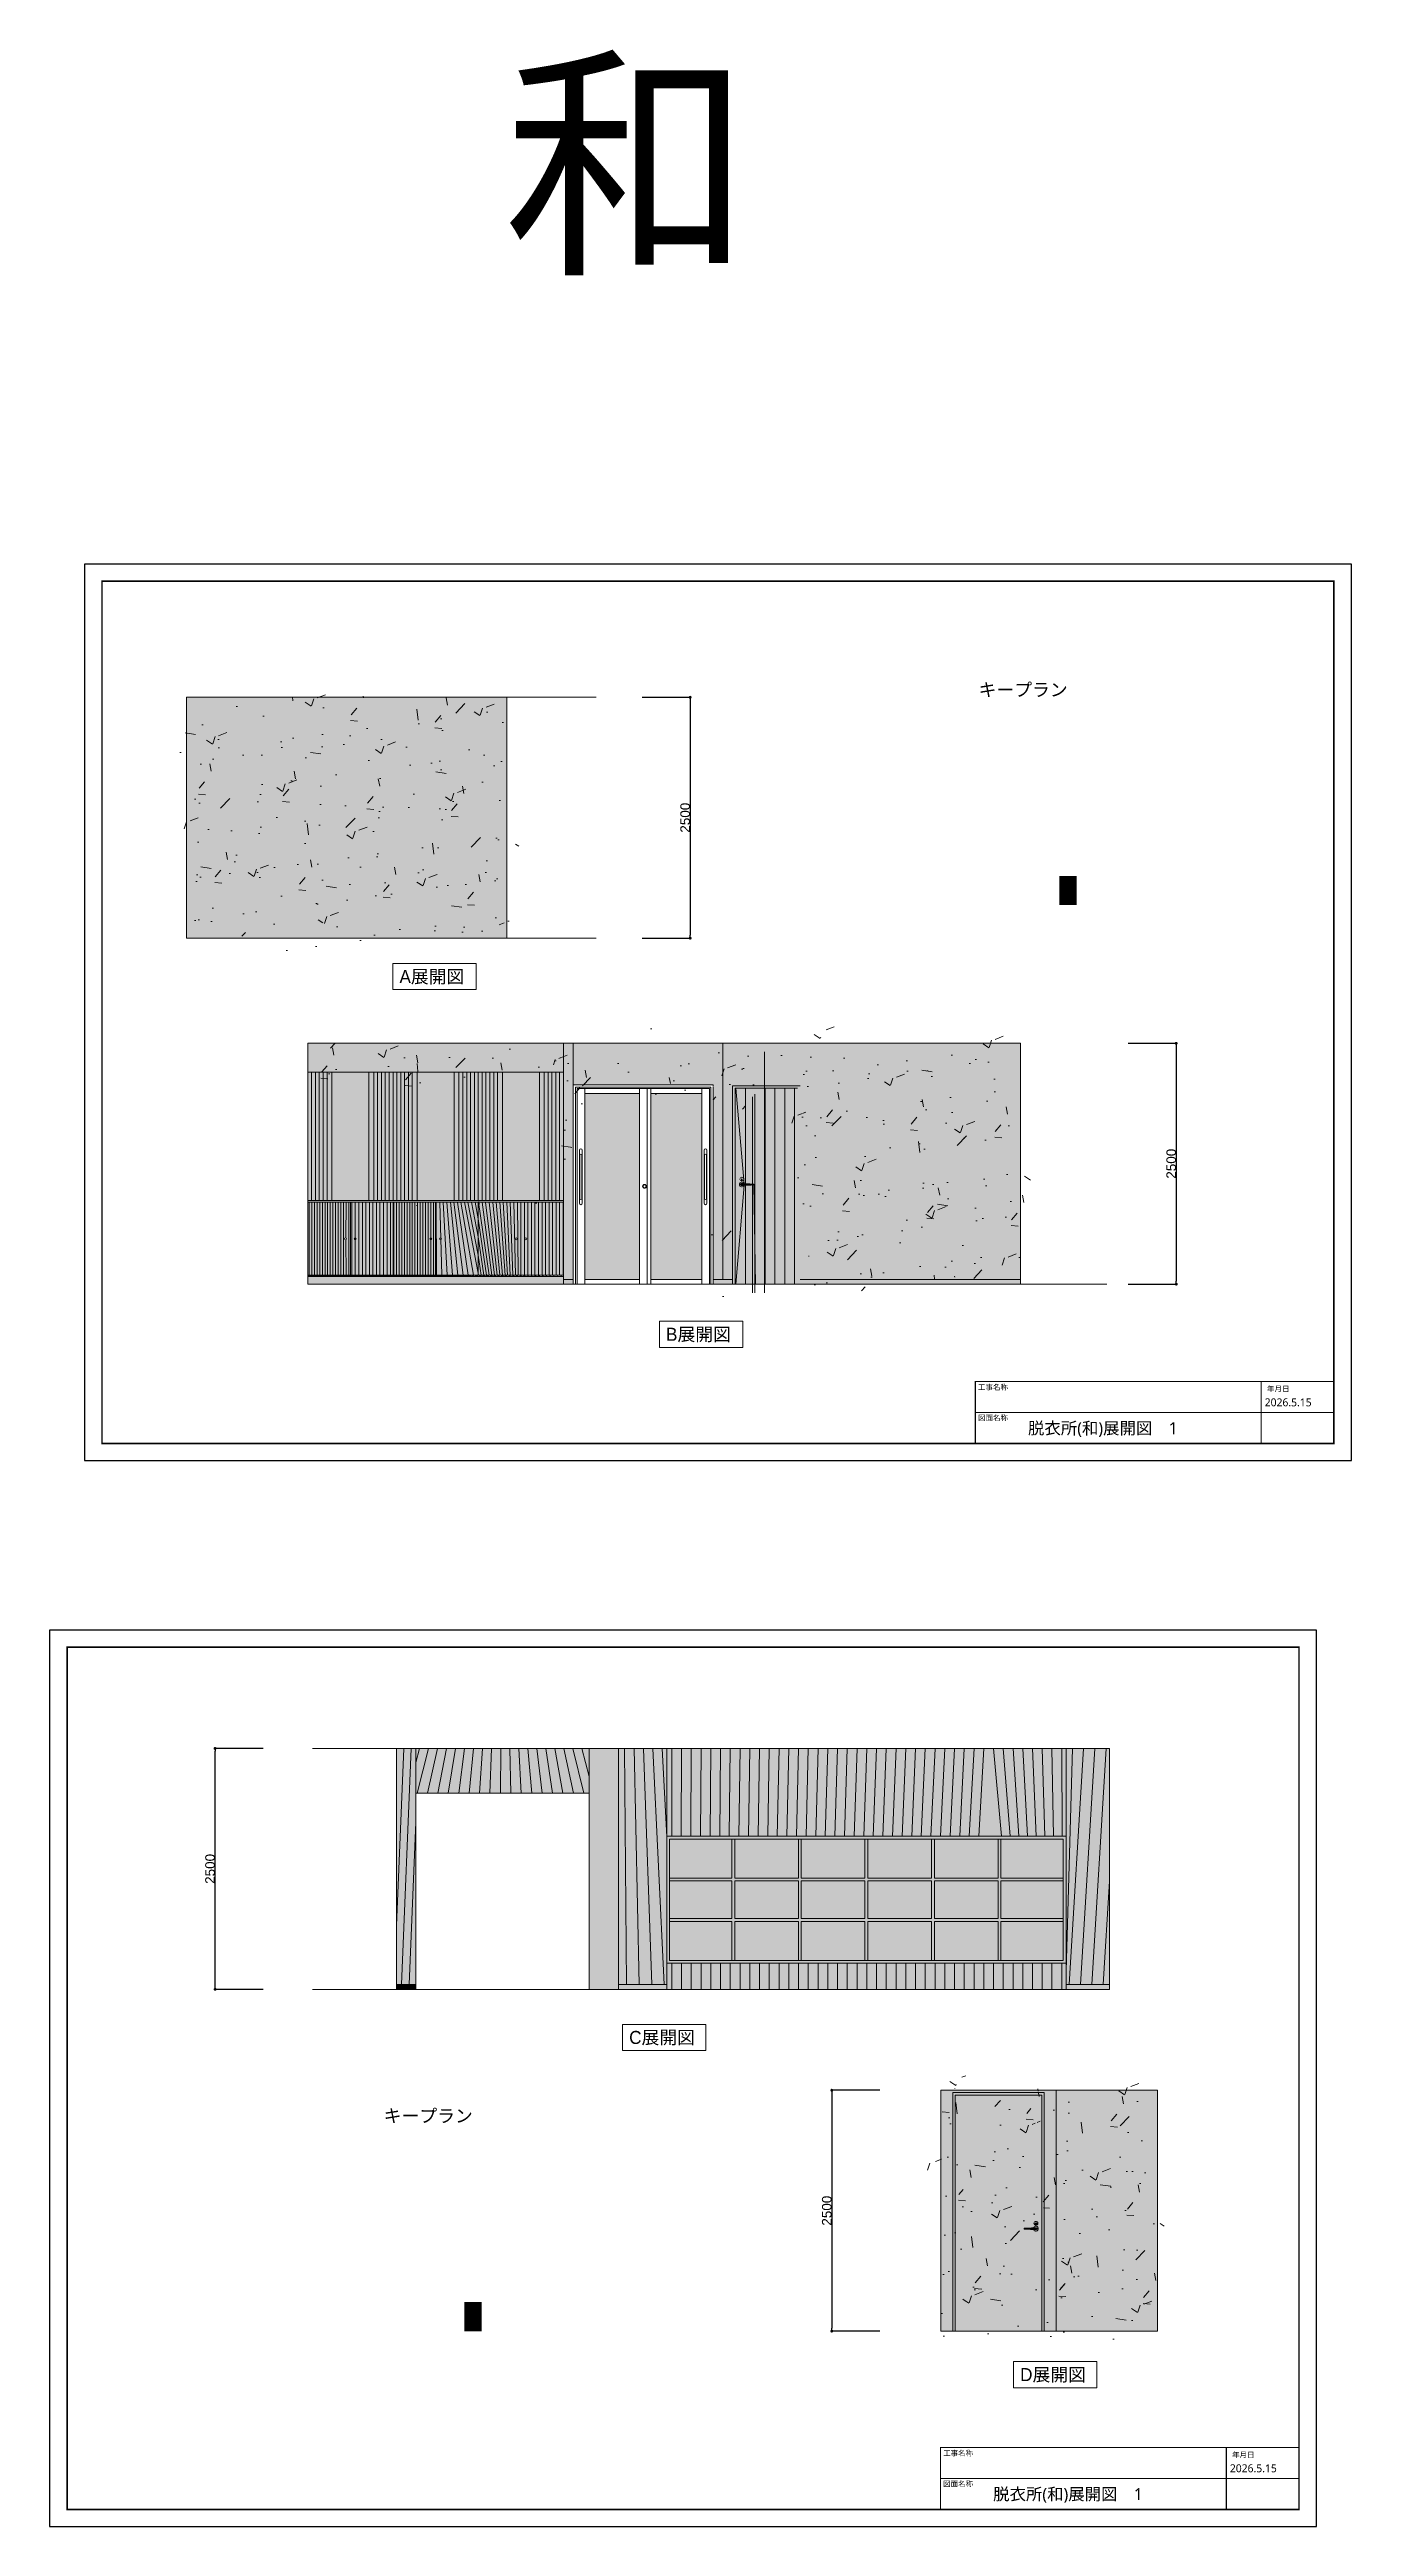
# Model space of a CAD drawing. Header units: millimetres. Extents: x 0 to 1313252738, y -131 to 560100888.
# Drawn here: x 1312670052 to 1312683567, y 559980626 to 560006331 of the extents above; entities that cross this region are included whole.
import ezdxf

# ---------------------------------------------------------------- set-up
doc = ezdxf.new("R2010")
doc.units = ezdxf.units.MM
doc.layers.get('0').update_dxf_attribs({"lineweight": 0})
doc.layers.add('0005文字', color=7, linetype='Continuous', lineweight=0)
doc.layers.add('003間仕切り', color=7, linetype='Continuous', lineweight=13)
doc.layers.add('01用紙枠', color=5, linetype='Continuous')
doc.styles.add('onnjuku', font='arial.ttf')
doc.styles.add('メイリオ', font='')
doc.styles.get('メイリオ').set_extended_font_data('Meiryo')
doc.dimstyles.new('onnjuku', dxfattribs={"dimtxt": 100, "dimasz": 30, "dimexe": 1.25, "dimexo": 0.625, "dimtad": 1, "dimdec": 0, "dimtxsty": 'onnjuku', "dimblk": 'DOT', "dimcen": 2.5, "dimadec": 0, "dimazin": 0, "dimtfac": 1, "dimtdec": 0, "dimtmove": 0, "dimatfit": 3, "dimfxl": 500, "dimfxlon": 1, "dimarcsym": 0})
pattern_1 = [(50, (3458.791142463685, -67729.44258916378), (874.4864111808189, -76.5076105867348), [91.43999999999998, -1005.84]), (355, (3458.791142463685, -67729.44258916378), (-169.1684228398528, 917.0728571473683), [73.15199999999999, -804.6748040159997]), (100.4514446999999, (3531.664776063684, -67735.81820596378), (705.3179860336955, 840.5652091785362), [77.71204223999995, -854.8331740799997]), (46.1842, (3458.791142463685, -67485.60258916378), (1301.179396282223, -201.8031740770902), [137.1599999999999, -1508.759999999999]), (96.63555760999989, (3567.222662463684, -67502.41938916378), (1139.539843447214, 1187.645398069063), [116.568111072, -1282.250919168]), (351.1841511700001, (3458.791142463685, -67485.60258916378), (1139.539843511889, 1187.645398010556), [109.727841936, -1207.006713216]), (21, (3580.711142463684, -67546.56258916378), (727.7490780918356, -490.8729512980204), [91.43999999999998, -1005.84]), (326, (3580.711142463684, -67546.56258916378), (296.6497360687059, 884.1022373871323), [73.15199999999999, -804.6719999999997]), (71.45144499999998, (3641.356898943685, -67587.46866868378), (1024.398812537837, 393.2292906523451), [77.71204223999997, -854.8317004799997]), (37.50000000000001, (3458.791142463685, -67729.44258916378), (14.82529560284072, 405.8641865911348), [0, -794.9183999999997, 0, -816.8639999999997, 0, -807.7199999999997]), (7.499999999999999, (3458.791142463685, -67729.44258916378), (320.7343800494675, 480.8667591269735), [0, -465.7343999999998, 0, -776.6303999999997, 0, -307.8479999999999]), (327.5, (3186.909542463684, -67729.44258916378), (650.8348568009826, -27.49797116483252), [0, -304.8, 0, -950.9759999999997, 0, -1261.871999999999]), (317.5, (3064.989542463685, -67729.44258916378), (711.0200706528864, 122.0471569599985), [0, -396.2399999999998, 0, -631.5455999999998, 0, -896.1119999999997])]
pattern_2 = [(269, (-9450.960814714432, 4909.928687810897), (31.74516432121542, -0.5541139043837529), [])]
pattern_3 = [(89, (2598.320512294769, -70764.56350719927), (-99.98476951563913, 1.745240643728337), [])]
pattern_4 = [(50, (40321.90021777153, -28785.94720721245), (874.4864111808189, -76.5076105867348), [91.43999999999998, -1005.84]), (355, (40321.90021777153, -28785.94720721245), (-169.1684228398528, 917.0728571473683), [73.15199999999999, -804.6748040159997]), (100.4514446999999, (40394.77385137153, -28792.32282401245), (705.3179860336955, 840.5652091785362), [77.71204223999995, -854.8331740799997]), (46.1842, (40321.90021777153, -28542.10720721246), (1301.179396282223, -201.8031740770902), [137.1599999999999, -1508.759999999999]), (96.63555760999989, (40430.33173777152, -28558.92400721245), (1139.539843447214, 1187.645398069063), [116.568111072, -1282.250919168]), (351.1841511700001, (40321.90021777153, -28542.10720721246), (1139.539843511889, 1187.645398010556), [109.727841936, -1207.006713216]), (21, (40443.82021777154, -28603.06720721245), (727.7490780918356, -490.8729512980204), [91.43999999999998, -1005.84]), (326, (40443.82021777154, -28603.06720721245), (296.6497360687059, 884.1022373871323), [73.15199999999999, -804.6719999999997]), (71.45144499999998, (40504.46597425152, -28643.97328673245), (1024.398812537837, 393.2292906523451), [77.71204223999997, -854.8317004799997]), (37.50000000000001, (40321.90021777153, -28785.94720721245), (14.82529560284072, 405.8641865911348), [0, -794.9183999999997, 0, -816.8639999999997, 0, -807.7199999999997]), (7.499999999999999, (40321.90021777153, -28785.94720721245), (320.7343800494675, 480.8667591269735), [0, -465.7343999999998, 0, -776.6303999999997, 0, -307.8479999999999]), (327.5, (40050.01861777151, -28785.94720721245), (650.8348568009826, -27.49797116483252), [0, -304.8, 0, -950.9759999999997, 0, -1261.871999999999]), (317.5, (39928.09861777153, -28785.94720721245), (711.0200706528864, 122.0471569599985), [0, -396.2399999999998, 0, -631.5455999999998, 0, -896.1119999999997])]

msp = doc.modelspace()

# ---------------------------------------------------------------- texts
at = {"layer": '0005文字', "insert": (1312674764.686075, 560006079.0869552), "char_height": 1890.809502614403, "attachment_point": 1, "style": 'onnjuku'}
msp.add_mtext_dynamic_manual_height_columns('{\\fMS PGothic|b0|i0|c128|p50;和}', width=6080.3656550082, gutter_width=9454.047513072017, heights=[0], dxfattribs=at)
at = {"layer": '003間仕切り', "char_height": 135.5541498739987, "attachment_point": 1, "style": 'onnjuku'}
for insert in [(1312679696.377385, 559999755.2725818), (1312673520.903257, 559984955.108975)]:
    msp.add_mtext_dynamic_manual_height_columns('{\\fMS PGothic|b0|i0|c128|p50;キープラン}', width=924.11091506111, gutter_width=677.7707493699937, heights=[0], dxfattribs=dict(at, insert=insert))
at = {"layer": '003間仕切り', "char_height": 135.5541498739987, "attachment_point": 1, "style": 'onnjuku', "bg_fill": 16, "box_fill_scale": 1.5, "bg_fill_color": 256, "bg_fill_transparency": 0}
for s, insert in [('{\\fMS PGothic|b0|i0|c128|p50;A展開図}', (1312673684.615865, 559996778.5136281)), ('{\\fMS PGothic|b0|i0|c128|p50;B展開図}', (1312676451.726367, 559993066.2657152)), ('{\\fMS PGothic|b0|i0|c128|p50;C展開図}', (1312676069.159953, 559985768.7013795)), ('{\\fMS PGothic|b0|i0|c128|p50;D展開図}', (1312680127.557835, 559982269.6209134))]:
    msp.add_mtext_dynamic_manual_height_columns(s, width=728.9306381903825, gutter_width=677.7707493699937, heights=[0], dxfattribs=dict(at, insert=insert))
at = {"layer": '01用紙枠', "style": 'メイリオ'}
for s, height, p in [('工事名称', 55.55035356605575, (1312679690.199241, 559992421.3607756)), ('年月日', 55.55035356605575, (1312682689.918334, 559992404.5773643)), ('図面名称', 55.55035356605575, (1312679690.199241, 559992103.3350013)), ('脱衣所(和)展開図\u30001', 124.9882955236254, (1312680208.812695, 559991961.1747669)), ('2026.5.15', 82.38757714758333, (1312682666.425399, 559992250.7802494)), ('工事名称', 55.55035356605575, (1312679328.363203, 559981359.0241046)), ('年月日', 55.55035356605575, (1312682328.082296, 559981342.2406933)), ('図面名称', 55.55035356605575, (1312679328.363203, 559981040.9983304)), ('2026.5.15', 82.38757714758333, (1312682304.589361, 559981188.4435784)), ('脱衣所(和)展開図\u30001', 124.9882955236254, (1312679846.976657, 559980898.8380958))]:
    msp.add_text(s, height=height, dxfattribs=at).set_placement(p)

# ---------------------------------------------------------------- blocks, each defined once
blk = doc.blocks.new('_Dot')
at = {"color": 0, "linetype": 'ByBlock', "lineweight": -2}
blk.add_line((-0.5, 0), (-1, 0), dxfattribs=at)
at = {"color": 0, "linetype": 'ByBlock', "const_width": 0.5}
blk.add_lwpolyline([(-0.25, 0, 1), (0.25, 0, 1)], format="xyb", close=True, dxfattribs=at)
blk = doc.blocks.new('*D48')
at = {"color": 0, "lineweight": -2, "transparency": 16777216}
for p, q in [((1312681247.859475, 559996018.3802478), (1312681749.109475, 559996018.3802478)), ((1312681747.859475, 559995988.3802478), (1312681747.859475, 559993548.3802478)), ((1312681247.859475, 559993518.3802478), (1312681749.109475, 559993518.3802478))]:
    blk.add_line(p, q, dxfattribs=at)
at = {"layer": 'Defpoints', "color": 0, "transparency": 16777216}
for p in [(1312680132.389112, 559996018.3802478), (1312680132.389112, 559993518.3802478), (1312681747.859475, 559993518.3802478)]:
    blk.add_point(p, dxfattribs=at)
at = {"color": 0, "lineweight": -2, "transparency": 16777216, "xscale": 30, "yscale": 30, "zscale": 30}
for p, rotation in [((1312681747.859475, 559996018.3802478), 90), ((1312681747.859475, 559993518.3802478), 270)]:
    blk.add_blockref('_Dot', p, dxfattribs=dict(at, rotation=rotation))
at = {"color": 0, "transparency": 16777216, "insert": (1312681696.177177, 559994768.3802474), "char_height": 100, "attachment_point": 5, "rotation": 90, "style": 'onnjuku'}
blk.add_mtext('2500', dxfattribs=at)
blk = doc.blocks.new('*D49')
at = {"color": 0, "lineweight": -2, "transparency": 16777216}
for p, q in [((1312672270.24175, 559988700.2193394), (1312671768.99175, 559988700.2193394)), ((1312671770.24175, 559986230.2193394), (1312671770.24175, 559988670.2193394)), ((1312672270.24175, 559986200.2193394), (1312671768.99175, 559986200.2193394))]:
    blk.add_line(p, q, dxfattribs=at)
at = {"layer": 'Defpoints', "color": 0, "transparency": 16777216}
for p in [(1312671770.24175, 559988700.2193394), (1312672417.768006, 559988700.2193394), (1312672417.768006, 559986200.2193394)]:
    blk.add_point(p, dxfattribs=at)
at = {"color": 0, "lineweight": -2, "transparency": 16777216, "xscale": 30, "yscale": 30, "zscale": 30}
for p, rotation in [((1312671770.24175, 559988700.2193394), 90), ((1312671770.24175, 559986200.2193394), 270)]:
    blk.add_blockref('_Dot', p, dxfattribs=dict(at, rotation=rotation))
at = {"color": 0, "transparency": 16777216, "insert": (1312671718.559451, 559987450.219339), "char_height": 100, "attachment_point": 5, "rotation": 90, "style": 'onnjuku'}
blk.add_mtext('2500', dxfattribs=at)
blk = doc.blocks.new('*D63')
at = {"color": 0, "lineweight": -2, "transparency": 16777216}
for p, q in [((1312676202.133185, 559999609.4696107), (1312676703.383185, 559999609.4696107)), ((1312676702.133185, 559999579.4696107), (1312676702.133185, 559997139.4696108)), ((1312676202.133185, 559997109.4696108), (1312676703.383185, 559997109.4696108))]:
    blk.add_line(p, q, dxfattribs=at)
at = {"layer": 'Defpoints', "color": 0, "transparency": 16777216}
for p in [(1312675475.509662, 559999609.4696107), (1312675475.509662, 559997109.4696108), (1312676702.133185, 559997109.4696108)]:
    blk.add_point(p, dxfattribs=at)
at = {"color": 0, "lineweight": -2, "transparency": 16777216, "xscale": 30, "yscale": 30, "zscale": 30}
for p, rotation in [((1312676702.133185, 559999609.4696107), 90), ((1312676702.133185, 559997109.4696108), 270)]:
    blk.add_blockref('_Dot', p, dxfattribs=dict(at, rotation=rotation))
at = {"color": 0, "transparency": 16777216, "insert": (1312676650.450887, 559998359.4696103), "char_height": 100, "attachment_point": 5, "rotation": 90, "style": 'onnjuku'}
blk.add_mtext('2500', dxfattribs=at)
blk = doc.blocks.new('*D64')
at = {"color": 0, "lineweight": -2, "transparency": 16777216}
for p, q in [((1312678672.632391, 559985153.0440762), (1312678171.382391, 559985153.0440762)), ((1312678172.632391, 559985123.0440762), (1312678172.632391, 559982683.0440763)), ((1312678672.632391, 559982653.0440763), (1312678171.382391, 559982653.0440763))]:
    blk.add_line(p, q, dxfattribs=at)
at = {"layer": 'Defpoints', "color": 0, "transparency": 16777216}
for p in [(1312679302.75338, 559985153.0440762), (1312678172.632391, 559982653.0440763), (1312679302.75338, 559982653.0440763)]:
    blk.add_point(p, dxfattribs=at)
at = {"color": 0, "lineweight": -2, "transparency": 16777216, "xscale": 30, "yscale": 30, "zscale": 30}
for p, rotation in [((1312678172.632391, 559985153.0440762), 90), ((1312678172.632391, 559982653.0440763), 270)]:
    blk.add_blockref('_Dot', p, dxfattribs=dict(at, rotation=rotation))
at = {"color": 0, "transparency": 16777216, "insert": (1312678120.950093, 559983903.0440757), "char_height": 100, "attachment_point": 5, "rotation": 90, "style": 'onnjuku'}
blk.add_mtext('2500', dxfattribs=at)

# ---------------------------------------------------------------- dimensions: what is measured, and where the dimension line sits
for base, p1, p2, picture, middle in [((1312676702.133185, 559997109.4696108), (1312675475.509662, 559999609.4696107), (1312675475.509662, 559997109.4696107), '*D63', (1312676650.450887, 559998359.4696103)), ((1312681747.859475, 559993518.3802478), (1312680132.389112, 559996018.3802477), (1312680132.389112, 559993518.3802477), '*D48', (1312681696.177177, 559994768.3802474)), ((1312671770.24175, 559988700.2193394), (1312672417.768006, 559986200.2193391), (1312672417.768006, 559988700.2193391), '*D49', (1312671718.559451, 559987450.219339)), ((1312678172.632391, 559982653.0440763), (1312679302.75338, 559985153.0440758), (1312679302.75338, 559982653.044076), '*D64', (1312678120.950093, 559983903.0440757))]:
    dim = msp.add_linear_dim(base=base, p1=p1, p2=p2, angle=90, dimstyle='onnjuku')
    dim.commit()
    dim.dimension.update_dxf_attribs({"geometry": picture, "text_midpoint": middle})

# ---------------------------------------------------------------- hatches: boundary and pattern name
at = {"true_color": 0x575757, "transparency": 33554687}
h = msp.add_hatch(color=251, dxfattribs=at)
h.dxf.hatch_style = 1
h.paths.add_polyline_path([(1312674800.138566, 559999609.4696107), (1312671475.138565, 559999609.4696107), (1312671475.138565, 559997109.4696107), (1312674800.138565, 559997109.4696107)])
at = {"true_color": 0xc7c8ca, "transparency": 33554687}
h = msp.add_hatch(dxfattribs=at)
h.set_pattern_fill('AR-CONC', color=9, scale=4.799999999999998)
h.set_pattern_definition([(50, (27274.46651053429, 27761.97454702854), (874.4864111808189, -76.5076105867348), [91.43999999999998, -1005.84]), (355, (27274.46651053429, 27761.97454702854), (-169.1684228398528, 917.0728571473683), [73.15199999999999, -804.6748040159997]), (100.4514446999999, (27347.34014413429, 27755.59893022855), (705.3179860336955, 840.5652091785362), [77.71204223999995, -854.8331740799997]), (46.1842, (27274.46651053429, 28005.81454702854), (1301.179396282223, -201.8031740770902), [137.1599999999999, -1508.759999999999]), (96.63555760999989, (27382.89803053429, 27988.99774702854), (1139.539843447214, 1187.645398069063), [116.568111072, -1282.250919168]), (351.1841511700001, (27274.46651053429, 28005.81454702854), (1139.539843511889, 1187.645398010556), [109.727841936, -1207.006713216]), (21, (27396.38651053429, 27944.85454702855), (727.7490780918356, -490.8729512980204), [91.43999999999998, -1005.84]), (326, (27396.38651053429, 27944.85454702855), (296.6497360687059, 884.1022373871323), [73.15199999999999, -804.6719999999997]), (71.45144499999998, (27457.03226701428, 27903.94846750854), (1024.398812537837, 393.2292906523451), [77.71204223999997, -854.8317004799997]), (37.50000000000001, (27274.46651053429, 27761.97454702854), (14.82529560284072, 405.8641865911348), [0, -794.9183999999997, 0, -816.8639999999997, 0, -807.7199999999997]), (7.499999999999999, (27274.46651053429, 27761.97454702854), (320.7343800494675, 480.8667591269735), [0, -465.7343999999998, 0, -776.6303999999997, 0, -307.8479999999999]), (327.5, (27002.58491053429, 27761.97454702854), (650.8348568009826, -27.49797116483252), [0, -304.8, 0, -950.9759999999997, 0, -1261.871999999999]), (317.5, (26880.66491053429, 27761.97454702854), (711.0200706528864, 122.0471569599985), [0, -396.2399999999998, 0, -631.5455999999998, 0, -896.1119999999997])])
h.paths.add_polyline_path([(1312674800.138566, 559999609.4696107), (1312671475.138565, 559999609.4696107), (1312671475.138565, 559997109.4696107), (1312674800.138565, 559997109.4696107)])
at = {"true_color": 0x424243, "transparency": 33554687}
h = msp.add_hatch(color=250, dxfattribs=at)
h.dxf.hatch_style = 1
h.paths.add_polyline_path([(1312680713.931055, 559997755.4872478), (1312680534.565508, 559997755.4872478), (1312680534.565508, 559997452.3714802), (1312680713.931055, 559997452.3714802)])
at = {"true_color": 0x575757, "transparency": 33554687}
h = msp.add_hatch(color=251, dxfattribs=at)
h.dxf.hatch_style = 1
h.paths.add_polyline_path([(1312675387.389112, 559996018.3802477), (1312672732.389112, 559996018.3802477), (1312672732.389112, 559995768.3802477), (1312672732.389112, 559995718.3802477), (1312675387.389112, 559995718.3802477)])
at = {"true_color": 0xc7c8ca, "transparency": 33554687}
h = msp.add_hatch(dxfattribs=at)
h.set_pattern_fill('AR-CONC', color=9, scale=4.799999999999998)
h.set_pattern_definition(pattern_1)
h.paths.add_polyline_path([(1312675387.389112, 559996018.3802477), (1312672732.389112, 559996018.3802477), (1312672732.389112, 559995768.3802477), (1312672732.389112, 559995718.3802477), (1312675387.389112, 559995718.3802477)])
at = {"true_color": 0x575757, "transparency": 33554687}
h = msp.add_hatch(color=251, dxfattribs=at)
h.dxf.hatch_style = 1
h.paths.add_polyline_path([(1312675487.389112, 559996018.3802477), (1312675387.389112, 559996018.3802477), (1312675387.389112, 559993518.3802477), (1312675487.389112, 559993518.3802477)])
at = {"true_color": 0xc7c8ca, "transparency": 33554687}
h = msp.add_hatch(dxfattribs=at)
h.set_pattern_fill('AR-CONC', color=9, scale=4.799999999999998)
h.set_pattern_definition(pattern_1)
h.paths.add_polyline_path([(1312675487.389112, 559996018.3802477), (1312675387.389112, 559996018.3802477), (1312675387.389112, 559993568.3802478), (1312675487.389112, 559993568.3802478)])
at = {"true_color": 0x575757, "transparency": 33554687}
h = msp.add_hatch(color=251, dxfattribs=at)
h.dxf.hatch_style = 1
h.paths.add_polyline_path([(1312676941.764112, 559996018.3802477), (1312675487.389112, 559996018.3802477), (1312675487.389112, 559995588.3802478), (1312676941.764112, 559995588.3802478)])
h.paths.add_polyline_path([(1312677042.389112, 559996018.3802477), (1312676941.764112, 559996018.3802477), (1312676941.764112, 559993518.3802477), (1312677042.389112, 559993518.3802477)])
h.paths.add_polyline_path([(1312677942.389111, 559996018.3802477), (1312677042.389112, 559996018.3802477), (1312677042.389112, 559993518.3802477), (1312677142.998455, 559993518.3802477), (1312677142.998455, 559995578.3802477), (1312677842.38548, 559995578.3802477), (1312677842.38548, 559993518.3802477), (1312677942.389112, 559993518.3802477)])
h.paths.add_polyline_path([(1312680132.389112, 559996018.3802477), (1312677942.389111, 559996018.3802477), (1312677942.389112, 559993518.3802477), (1312680132.389112, 559993518.3802477)])
at = {"true_color": 0xc7c8ca, "transparency": 33554687}
h = msp.add_hatch(dxfattribs=at)
h.set_pattern_fill('AR-CONC', color=9, scale=4.799999999999998)
h.set_pattern_definition(pattern_1)
h.paths.add_polyline_path([(1312677042.389112, 559996018.3802477), (1312675487.389112, 559996018.3802477), (1312675487.389112, 559993518.3802477), (1312675487.389112, 559995588.3802478), (1312676941.764112, 559995588.3802478), (1312676941.764112, 559993568.3802477), (1312677042.389112, 559993568.3802477)])
h.paths.add_polyline_path([(1312677942.389111, 559996018.3802477), (1312677042.389112, 559996018.3802477), (1312677042.389112, 559993568.3802477), (1312677142.998455, 559993568.3802477), (1312677142.998455, 559995578.3802477), (1312677842.38548, 559995578.3802477), (1312677842.38548, 559993518.3802477), (1312677942.389112, 559993518.3802477)])
h.paths.add_polyline_path([(1312680132.389112, 559996018.3802477), (1312677942.389111, 559996018.3802477), (1312677942.389112, 559993568.3802477), (1312680132.389112, 559993568.3802477)])
at = {"true_color": 0xe1b36b, "transparency": 33554602}
h = msp.add_hatch(color=43, dxfattribs=at)
h.dxf.hatch_style = 1
h.paths.add_polyline_path([(1312672772.389112, 559995718.3802477), (1312672732.389112, 559995718.3802477), (1312672732.389112, 559994388.3802477), (1312672772.389112, 559994388.3802477)])
h.paths.add_polyline_path([(1312672812.389112, 559995718.3802477), (1312672772.389112, 559995718.3802477), (1312672772.389112, 559994388.3802477), (1312672812.389112, 559994388.3802477)])
h.paths.add_polyline_path([(1312672852.389112, 559995718.3802477), (1312672812.389112, 559995718.3802477), (1312672812.389112, 559994388.3802477), (1312672852.389113, 559994388.3802477)])
h.paths.add_polyline_path([(1312672892.389113, 559995718.3802477), (1312672852.389112, 559995718.3802477), (1312672852.389113, 559994388.3802477), (1312672892.389113, 559994388.3802477)])
h.paths.add_polyline_path([(1312672932.389111, 559995718.3802477), (1312672892.389113, 559995718.3802477), (1312672892.389113, 559994388.3802477), (1312672932.389111, 559994388.3802477)])
h.paths.add_polyline_path([(1312673457.389112, 559995718.3802477), (1312673417.389112, 559995718.3802477), (1312673417.389112, 559994388.3802477), (1312673457.389112, 559994388.3802477)])
h.paths.add_polyline_path([(1312673497.389112, 559995718.3802477), (1312673457.389112, 559995718.3802477), (1312673457.389112, 559994388.3802477), (1312673497.389112, 559994388.3802477)])
h.paths.add_polyline_path([(1312673537.389112, 559995718.3802477), (1312673497.389112, 559995718.3802477), (1312673497.389112, 559994388.3802477), (1312673537.389112, 559994388.3802477)])
h.paths.add_polyline_path([(1312673817.389112, 559995718.3802477), (1312673777.389112, 559995718.3802477), (1312673777.389113, 559994388.3802477), (1312673817.389112, 559994388.3802477)])
h.paths.add_polyline_path([(1312673577.389112, 559995718.3802477), (1312673537.389112, 559995718.3802477), (1312673537.389112, 559994388.3802477), (1312673577.389112, 559994388.3802477)])
h.paths.add_polyline_path([(1312673617.389112, 559995718.3802477), (1312673577.389112, 559995718.3802477), (1312673577.389112, 559994388.3802477), (1312673617.389112, 559994388.3802477)])
h.paths.add_polyline_path([(1312673657.389112, 559995718.3802477), (1312673617.389112, 559995718.3802477), (1312673617.389112, 559994388.3802477), (1312673657.389112, 559994388.3802477)])
h.paths.add_polyline_path([(1312673697.389112, 559995718.3802477), (1312673657.389112, 559995718.3802477), (1312673657.389112, 559994388.3802477), (1312673697.389112, 559994388.3802477)])
h.paths.add_polyline_path([(1312673737.389112, 559995718.3802477), (1312673697.389112, 559995718.3802477), (1312673697.389112, 559994388.3802477), (1312673737.389112, 559994388.3802477)])
h.paths.add_polyline_path([(1312673777.389112, 559995718.3802477), (1312673737.389112, 559995718.3802477), (1312673737.389112, 559994388.3802477), (1312673777.389113, 559994388.3802477)])
h.paths.add_polyline_path([(1312674342.389112, 559995718.3802477), (1312674302.389112, 559995718.3802477), (1312674302.389112, 559994388.3802477), (1312674342.389112, 559994388.3802477)])
h.paths.add_polyline_path([(1312674382.389112, 559995718.3802477), (1312674342.389112, 559995718.3802477), (1312674342.389112, 559994388.3802477), (1312674382.389112, 559994388.3802477)])
h.paths.add_polyline_path([(1312674422.389112, 559995718.3802477), (1312674382.389112, 559995718.3802477), (1312674382.389112, 559994388.3802477), (1312674422.389112, 559994388.3802477)])
h.paths.add_polyline_path([(1312674462.389112, 559995718.3802477), (1312674422.389112, 559995718.3802477), (1312674422.389112, 559994388.3802477), (1312674462.389113, 559994388.3802477)])
h.paths.add_polyline_path([(1312674502.389112, 559995718.3802477), (1312674462.389112, 559995718.3802477), (1312674462.389113, 559994388.3802477), (1312674502.389112, 559994388.3802477)])
h.paths.add_polyline_path([(1312674542.389111, 559995718.3802477), (1312674502.389112, 559995718.3802477), (1312674502.389112, 559994388.3802477), (1312674542.389112, 559994388.3802477)])
h.paths.add_polyline_path([(1312674582.389112, 559995718.3802477), (1312674542.389111, 559995718.3802477), (1312674542.389112, 559994388.3802477), (1312674582.389112, 559994388.3802477)])
h.paths.add_polyline_path([(1312674622.389112, 559995718.3802477), (1312674582.389112, 559995718.3802477), (1312674582.389112, 559994388.3802477), (1312674622.389112, 559994388.3802477)])
h.paths.add_polyline_path([(1312674662.389112, 559995718.3802477), (1312674622.389112, 559995718.3802477), (1312674622.389112, 559994388.3802477), (1312674662.389113, 559994388.3802477)])
h.paths.add_polyline_path([(1312674702.389112, 559995718.3802477), (1312674662.389112, 559995718.3802477), (1312674662.389113, 559994388.3802477), (1312674702.389112, 559994388.3802477)])
h.paths.add_polyline_path([(1312675227.389112, 559995718.3802477), (1312675187.389112, 559995718.3802477), (1312675187.389112, 559994388.3802477), (1312675227.389112, 559994388.3802477)])
h.paths.add_polyline_path([(1312675267.389112, 559995718.3802477), (1312675227.389112, 559995718.3802477), (1312675227.389112, 559994388.3802477), (1312675267.389112, 559994388.3802477)])
h.paths.add_polyline_path([(1312675307.389112, 559995718.3802477), (1312675267.389112, 559995718.3802477), (1312675267.389112, 559994388.3802477), (1312675307.389112, 559994388.3802477)])
h.paths.add_polyline_path([(1312675347.389112, 559995718.3802477), (1312675307.389112, 559995718.3802477), (1312675307.389112, 559994388.3802477), (1312675347.389113, 559994388.3802477)])
h.paths.add_polyline_path([(1312675387.389112, 559995718.3802477), (1312675347.389112, 559995718.3802477), (1312675347.389113, 559994388.3802477), (1312675387.389112, 559994388.3802477)])
at = {"true_color": 0xffffff, "transparency": 33554687}
h = msp.add_hatch(color=7, dxfattribs=at)
h.dxf.hatch_style = 1
h.paths.add_polyline_path([(1312672982.389112, 559995718.3802477), (1312672932.389111, 559995718.3802477), (1312672932.389111, 559994388.3802477), (1312672982.389112, 559994388.3802477)])
h.paths.add_polyline_path([(1312673417.389112, 559995718.3802477), (1312673367.389112, 559995718.3802477), (1312673367.389112, 559994388.3802477), (1312673417.389112, 559994388.3802477)])
at = {"transparency": 33554687}
h = msp.add_hatch(color=256, dxfattribs=at)
h.dxf.hatch_style = 1
h.set_gradient(color1=(255, 255, 255), color2=(99, 100, 102), name='INVCYLINDER')
h.paths.add_polyline_path([(1312673367.389112, 559995718.3802477), (1312672982.389112, 559995718.3802477), (1312672982.389112, 559994388.3802477), (1312673367.389112, 559994388.3802477)])
at = {"true_color": 0xffffff, "transparency": 33554687}
h = msp.add_hatch(color=7, dxfattribs=at)
h.dxf.hatch_style = 1
h.paths.add_polyline_path([(1312673867.389112, 559995718.3802477), (1312673817.389112, 559995718.3802477), (1312673817.389112, 559994388.3802477), (1312673867.389112, 559994388.3802477)])
at = {"transparency": 33554687}
h = msp.add_hatch(color=256, dxfattribs=at)
h.dxf.hatch_style = 1
h.set_gradient(color1=(255, 255, 255), color2=(99, 100, 102), name='INVCYLINDER')
h.paths.add_polyline_path([(1312674252.389111, 559995718.3802477), (1312673867.389112, 559995718.3802477), (1312673867.389112, 559994388.3802477), (1312674252.389111, 559994388.3802477)])
at = {"true_color": 0xffffff, "transparency": 33554687}
h = msp.add_hatch(color=7, dxfattribs=at)
h.dxf.hatch_style = 1
h.paths.add_polyline_path([(1312674302.389112, 559995718.3802477), (1312674252.389111, 559995718.3802477), (1312674252.389111, 559994388.3802477), (1312674302.389112, 559994388.3802477)])
h = msp.add_hatch(color=7, dxfattribs=at)
h.dxf.hatch_style = 1
h.paths.add_polyline_path([(1312674752.389112, 559995718.3802477), (1312674702.389112, 559995718.3802477), (1312674702.389112, 559994388.3802477), (1312674752.389112, 559994388.3802477)])
at = {"transparency": 33554687}
h = msp.add_hatch(color=256, dxfattribs=at)
h.dxf.hatch_style = 1
h.set_gradient(color1=(255, 255, 255), color2=(99, 100, 102), name='INVCYLINDER')
h.paths.add_polyline_path([(1312675137.389112, 559995718.3802477), (1312674752.389112, 559995718.3802477), (1312674752.389112, 559994388.3802477), (1312675137.389112, 559994388.3802477)])
at = {"true_color": 0xffffff, "transparency": 33554687}
h = msp.add_hatch(color=7, dxfattribs=at)
h.dxf.hatch_style = 1
h.paths.add_polyline_path([(1312675187.389112, 559995718.3802477), (1312675137.389112, 559995718.3802477), (1312675137.389112, 559994388.3802477), (1312675187.389112, 559994388.3802477)])
at = {"transparency": 33554687}
h = msp.add_hatch(color=256, dxfattribs=at)
h.dxf.hatch_style = 1
h.set_gradient(color1=(173, 221, 247), name='CYLINDER')
h.paths.add_polyline_path([(1312676174.576612, 559995498.3802477), (1312675607.389112, 559995498.3802477), (1312675607.389112, 559993568.3802478), (1312676174.576612, 559993568.3802478)])
h = msp.add_hatch(color=256, dxfattribs=at)
h.dxf.hatch_style = 1
h.set_gradient(color1=(173, 221, 247), name='CYLINDER')
h.paths.add_polyline_path([(1312676821.764112, 559995498.3802477), (1312676294.576612, 559995498.3802477), (1312676294.576612, 559993568.3802477), (1312676821.764112, 559993568.3802477)])
at = {"true_color": 0xbb8a63, "transparency": 33554582}
h = msp.add_hatch(color=23, dxfattribs=at)
h.dxf.hatch_style = 1
h.paths.add_polyline_path([(1312677842.38548, 559995578.3802477), (1312677142.998455, 559995578.3802477), (1312677142.998455, 559993518.3802477), (1312677167.998455, 559993518.3802477), (1312677167.998455, 559995553.3802477), (1312677817.38548, 559995553.3802477), (1312677817.38548, 559993518.3802477), (1312677842.38548, 559993518.3802477)])
h = msp.add_hatch(color=23, dxfattribs=at)
h.dxf.hatch_style = 1
h.paths.add_polyline_path([(1312677817.38548, 559995553.3802477), (1312677167.998455, 559995553.3802477), (1312677167.998455, 559993518.3802477), (1312677817.38548, 559993518.3802477)])
h.paths.add_polyline_path([(1312677258.433168, 559994607.9571563, -1), (1312677218.433168, 559994607.9571563, -1)], flags=16)
h.paths.add_polyline_path([(1312677239.433168, 559994605.8112589), (1312677239.433168, 559994599.1030539, 0.3316792783876068), (1312677241.933168, 559994602.4571563, 0.3316792783876068)], flags=0)
h.paths.add_polyline_path([(1312677240.933147, 559994609.8571703, -0.6035845926746408), (1312677238.433157, 559994606.2071565, -0.4142143927966914), (1312677242.183168, 559994602.4571565, -1), (1312677234.683168, 559994602.4571565, -0.5245285834418827), (1312677238.433154, 559994607.3571703, -0.4142143927967002), (1312677235.933147, 559994609.8571703, -1)], flags=0)
edge = h.paths.add_edge_path(flags=16)
edge.add_spline(control_points=[(1312677361.618057, 559994555.9942942), (1312677361.627463, 559994555.9933916), (1312677361.650796, 559994555.9911526), (1312677361.721091, 559994555.982617), (1312677361.846525, 559994555.9615244), (1312677362.019581, 559994555.9183704), (1312677362.22895, 559994555.8426356), (1312677362.459982, 559994555.7269137), (1312677362.694007, 559994555.5609086), (1312677362.858204, 559994555.4214735), (1312677362.928396, 559994555.328081), (1312677362.9356, 559994555.3184953)], knot_values=[0, 0, 0, 0, 0.0366608344931706, 0.0909421271622541, 0.1725750643965905, 0.2889107491853134, 0.4317694376781979, 0.595746282723437, 0.7780873161327286, 0.9772231411986574, 1, 1, 1, 1], degree=3, periodic=0)
edge.add_line((1312677363.433139, 559994554.9342049), (1312677363.433139, 559994549.9168619))
edge.add_spline(control_points=[(1312677362.84557, 559994549.5046246), (1312677362.833165, 559994549.4902438), (1312677362.720995, 559994549.3602046), (1312677362.478001, 559994549.1973819), (1312677362.158512, 559994549.0416318), (1312677361.908424, 559994548.9675499), (1312677361.736626, 559994548.9362174), (1312677361.652222, 559994548.9259717), (1312677361.63138, 559994548.9240521), (1312677361.62521, 559994548.923484)], knot_values=[0, 0, 0, 0, 0.0396979217515084, 0.3589742279898601, 0.5991347982222562, 0.7833594766537747, 0.9036591142798254, 0.9714798390404108, 1, 1, 1, 1], degree=3, periodic=0)
edge.add_spline(control_points=[(1312677361.62521, 559994548.923484), (1312677361.275332, 559994548.903116), (1312677361.1175, 559994548.8954233), (1312677360.974181, 559994548.8866813), (1312677360.721949, 559994548.8718653), (1312677360.543678, 559994548.860979), (1312677360.293073, 559994548.8453672), (1312677360.028289, 559994548.8283393), (1312677359.669016, 559994548.8047428), (1312677358.802252, 559994548.7479028), (1312677357.692356, 559994548.6772513), (1312677356.224665, 559994548.5882101), (1312677354.890716, 559994548.5103191), (1312677353.404283, 559994548.426813), (1312677351.783472, 559994548.3392144), (1312677350.144611, 559994548.2537805), (1312677348.633255, 559994548.1772833), (1312677347.397434, 559994548.1161141), (1312677346.361318, 559994548.0656277), (1312677345.380066, 559994548.0183973), (1312677344.263819, 559994547.9653491), (1312677343.019875, 559994547.9070275), (1312677341.772634, 559994547.8492973), (1312677340.651696, 559994547.7979513), (1312677339.651807, 559994547.7525076), (1312677338.67927, 559994547.7085904), (1312677337.609666, 559994547.6605854), (1312677336.386919, 559994547.606041), (1312677334.981779, 559994547.543755), (1312677333.39158, 559994547.4737102), (1312677331.652972, 559994547.3975874), (1312677329.146951, 559994547.28844), (1312677326.022772, 559994547.1532333), (1312677322.401836, 559994546.9970733), (1312677319.024127, 559994546.8512082), (1312677315.767069, 559994546.7102518), (1312677311.831673, 559994546.5396211), (1312677307.087508, 559994546.3333935), (1312677301.507671, 559994546.0900465), (1312677295.744719, 559994545.8378488), (1312677290.127695, 559994545.5911499), (1312677284.70664, 559994545.3522234), (1312677279.600233, 559994545.1264111), (1312677274.873028, 559994544.9166619), (1312677270.581548, 559994544.725662), (1312677267.31319, 559994544.579797), (1312677264.766195, 559994544.4658946), (1312677263.240322, 559994544.397559), (1312677262.350521, 559994544.3576846), (1312677262.080132, 559994544.3455635)], knot_values=[0.2787090509635501, 0.2787090509635501, 0.2787090509635501, 0.2787090509635501, 0.2823170019782537, 0.2886702025896577, 0.2954723345495865, 0.302581773644538, 0.3065771552882976, 0.3101872081830765, 0.3135672909942737, 0.3169707180380535, 0.3316119760618022, 0.3408877368159605, 0.3509697131256757, 0.3619534717127302, 0.3739399860799693, 0.3863522965750849, 0.3972123660425816, 0.4062489096876016, 0.4126151020588888, 0.4191285851693502, 0.4269507417716873, 0.4361197046621483, 0.445258653655404, 0.4530940773970264, 0.4595800326028823, 0.466164239434489, 0.4734217713265965, 0.4819210901946358, 0.4916792542550049, 0.5027133144526404, 0.5150386325000589, 0.5278587628731279, 0.5548372541665052, 0.580001741062422, 0.6032306062063143, 0.6253088329038773, 0.6480057366469842, 0.6854894721900361, 0.7246015538013884, 0.7649466875960598, 0.8063759153015672, 0.8424500226884504, 0.8786195669506074, 0.913334744566612, 0.9413173052519956, 0.9682318370654934, 0.9814874257044812, 0.9943743497679421, 1, 1, 1, 1], degree=3, periodic=0)
edge.add_arc((1312677238.433139, 559994552.4584981), 25.00000009042981, 18.936298321228378, 341.0636612440524, ccw=False)
edge.add_spline(control_points=[(1312677262.080138, 559994560.5714161), (1312677263.163117, 559994560.5228568), (1312677265.824401, 559994560.4037173), (1312677270.136026, 559994560.2111468), (1312677275.091594, 559994559.9905986), (1312677280.263494, 559994559.7612027), (1312677285.557618, 559994559.5272068), (1312677291.406924, 559994559.2695608), (1312677297.673988, 559994558.9945678), (1312677304.288135, 559994558.7055397), (1312677310.636933, 559994558.4291829), (1312677315.877474, 559994558.2019143), (1312677320.175764, 559994558.0160068), (1312677323.725212, 559994557.8628638), (1312677327.528028, 559994557.6987401), (1312677331.095295, 559994557.5439191), (1312677334.212459, 559994557.4073132), (1312677336.67853, 559994557.2981083), (1312677338.813209, 559994557.2025111), (1312677340.837902, 559994557.1107137), (1312677342.981484, 559994557.0120202), (1312677345.362497, 559994556.8999476), (1312677347.553369, 559994556.7936039), (1312677349.460784, 559994556.6980691), (1312677351.0798, 559994556.614688), (1312677352.73652, 559994556.5265123), (1312677354.432317, 559994556.4326661), (1312677356.10416, 559994556.3360019), (1312677357.519486, 559994556.2500424), (1312677358.592652, 559994556.1822339), (1312677359.377175, 559994556.1314973), (1312677360.072726, 559994556.0860049), (1312677360.416499, 559994556.0640564), (1312677360.672098, 559994556.048136), (1312677360.884641, 559994556.03526), (1312677361.085069, 559994556.024041), (1312677361.174834, 559994556.0183076), (1312677361.295406, 559994556.0126917), (1312677361.618057, 559994555.9942942)], knot_values=[0, 0, 0, 0, 0.0227886950864748, 0.0560132905497112, 0.0908950971508266, 0.1274306819734849, 0.165420164177103, 0.2030559417090828, 0.2514823428818398, 0.2983953986810849, 0.3433204599579821, 0.3859421644491018, 0.4091768997244799, 0.4340568245009968, 0.4607725358702633, 0.489178508687844, 0.5090633651188576, 0.5263722338320967, 0.5411481401996714, 0.5541282814902619, 0.5691818261893373, 0.5865611853836479, 0.6047178723486634, 0.6161622195225961, 0.6278766189463081, 0.6401145487936541, 0.6528141819885782, 0.665910305529775, 0.6780610315749618, 0.6857536884412285, 0.6924036515167536, 0.698417491840605, 0.7054190856173176, 0.7108139990989962, 0.7161831413760938, 0.7214412895385774, 0.7267346285394848, 0.7282118825091429, 0.7282118825091429, 0.7282118825091429, 0.7282118825091429], degree=3, periodic=0)
edge = h.paths.add_edge_path(flags=16)
edge.add_spline(control_points=[(1312677224.933205, 559994555.2780058), (1312677224.933174, 559994555.2741368), (1312677224.933153, 559994555.2702658), (1312677224.933144, 559994555.2663932)], knot_values=[0.9870923865814654, 0.9870923865814654, 0.9870923865814654, 0.9870923865814654, 0.9961924235580546, 0.9961924235580546, 0.9961924235580546, 0.9961924235580546], degree=3, periodic=0)
edge.add_spline(control_points=[(1312677224.933139, 559994555.3276453), (1312677224.931275, 559994555.3236756), (1312677224.92932, 559994555.3195108), (1312677224.933518, 559994555.3108925), (1312677224.933725, 559994555.3104793)], knot_values=[0.606881078188021, 0.606881078188021, 0.606881078188021, 0.606881078188021, 0.9815917706273896, 0.9999999999999998, 0.9999999999999998, 0.9999999999999998, 0.9999999999999998], degree=3, periodic=0)
edge.add_line((1312677224.933139, 559994555.3127136), (1312677224.933139, 559994555.2779161))
edge.add_spline(control_points=[(1312677224.933144, 559994555.2663933), (1312677224.933143, 559994555.2663944), (1312677224.925482, 559994555.2706506), (1312677224.930017, 559994555.274397), (1312677224.933183, 559994555.2779808), (1312677224.933205, 559994555.2780058)], knot_values=[0.1677729252827684, 0.1677729252827684, 0.1677729252827684, 0.1677729252827684, 0.1677958727468191, 0.2592945470190888, 0.2599375736149136, 0.2599375736149136, 0.2599375736149136, 0.2599375736149136], degree=3, periodic=0)
h.paths.add_polyline_path([(1312677243.183139, 559994602.45718, -1), (1312677233.683139, 559994602.45718, -1)], flags=0)
edge = h.paths.add_edge_path(flags=0)
edge.add_spline(control_points=[(1312677241.525013, 559994542.425851), (1312677241.527698, 559994542.4265873), (1312677241.58456, 559994542.4421772), (1312677241.371088, 559994542.4073462), (1312677240.872559, 559994542.3380518), (1312677240.066295, 559994542.2567635), (1312677239.089089, 559994542.210592), (1312677238.031025, 559994542.2154425), (1312677237.01765, 559994542.2674164), (1312677236.167761, 559994542.3398046), (1312677235.571816, 559994542.3965871), (1312677235.290262, 559994542.405667), (1312677235.360989, 559994542.3505188), (1312677235.779404, 559994542.2427392), (1312677236.488248, 559994542.1236664), (1312677237.404772, 559994542.0317429), (1312677238.0903, 559994542.0293231), (1312677238.433139, 559994542.0281128)], knot_values=[0, 0, 0, 0, 0.0035477413769559, 0.0751312596481556, 0.146867819244235, 0.2179130773557468, 0.2886873550605367, 0.359981299035395, 0.4317240386270504, 0.5030398712921657, 0.5735936678978727, 0.644304355268151, 0.7161376993519242, 0.7883910456414966, 0.8595047763126807, 0.9297369107220655, 1, 1, 1, 1], degree=3, periodic=0)
edge.add_arc((1312677238.050327, 559994557.7485446), 15.79004613069576, 255.6678066370236, 284.4383774481003, ccw=False)
at = {"true_color": 0x4f3717, "transparency": 33554687}
h = msp.add_hatch(dxfattribs=at)
h.set_pattern_fill('_USER', color=39, scale=100, angle=89, pattern_type=0)
h.set_pattern_definition([(89, (3458.791142463685, -67729.44258916378), (-99.98476951563913, 1.745240643728337), [])])
h.paths.add_polyline_path([(1312677817.38548, 559995553.3802477), (1312677167.998455, 559995553.3802477), (1312677167.998455, 559993518.3802477), (1312677817.38548, 559993518.3802477)])
h.paths.add_polyline_path([(1312677258.433168, 559994607.9571563, -1), (1312677218.433168, 559994607.9571563, -1)], flags=16)
edge = h.paths.add_edge_path(flags=0)
edge.add_spline(control_points=[(1312677232.933139, 559994549.2121123), (1312677233.013344, 559994549.2012407), (1312677233.094417, 559994549.195918), (1312677233.25654, 559994549.1969295), (1312677233.499724, 559994549.1984504), (1312677234.067153, 559994549.2020249), (1312677235.202011, 559994549.2092786), (1312677237.471725, 559994549.2242186), (1312677242.011138, 559994549.2559441), (1312677245.902034, 559994549.2867336), (1312677253.683774, 559994549.3543931), (1312677258.871537, 559994549.4079975), (1312677274.434381, 559994549.5990324), (1312677284.809075, 559994549.7664639), (1312677300.371203, 559994550.010829), (1312677305.558579, 559994550.092243), (1312677315.933462, 559994550.2463431), (1312677321.120967, 559994550.3191048), (1312677331.496007, 559994550.4625958), (1312677336.683544, 559994550.5331774), (1312677347.058504, 559994550.6823107), (1312677352.245935, 559994550.7603303), (1312677357.433139, 559994550.8523839)], knot_values=[0, 0, 0, 0, 0.001953125, 0.001953125, 0.00390625, 0.0078125, 0.015625, 0.03125, 0.0625, 0.125, 0.125, 0.2500000000000001, 0.2500000000000001, 0.5000000000000001, 0.5000000000000001, 0.6250000000000001, 0.6250000000000001, 0.75, 0.75, 0.875, 0.875, 1, 1, 1, 1], degree=3, periodic=0)
edge.add_spline(control_points=[(1312677357.433139, 559994550.8523839), (1312677357.829283, 559994550.8570708), (1312677358.22112, 559994550.8605853), (1312677358.99623, 559994550.8663347), (1312677359.373445, 559994550.8685282), (1312677359.914473, 559994550.8715135), (1312677360.0912, 559994550.8724592), (1312677360.437309, 559994550.8743545), (1312677360.607598, 559994550.8753098), (1312677361.099003, 559994550.8782666), (1312677361.400769, 559994550.8803675), (1312677361.953819, 559994550.8852091), (1312677362.206986, 559994550.8879844), (1312677362.641916, 559994550.8939373), (1312677362.826009, 559994550.8971244), (1312677363.051632, 559994550.9018681), (1312677363.118593, 559994550.9034476), (1312677363.232673, 559994550.9064279), (1312677363.280115, 559994550.9078339), (1312677363.394286, 559994550.9116292), (1312677363.433139, 559994550.9136074), (1312677363.433139, 559994550.9144518)], knot_values=[0, 0, 0, 0, 0.1249999999999991, 0.1249999999999991, 0.2499999999999981, 0.2499999999999981, 0.3124999999999977, 0.3124999999999977, 0.3749999999999972, 0.3749999999999972, 0.4999999999999963, 0.4999999999999963, 0.6249999999999954, 0.6249999999999954, 0.7499999999999944, 0.7499999999999944, 0.8124999999999957, 0.8124999999999957, 0.8749999999999971, 0.8749999999999971, 1, 1, 1, 1], degree=3, periodic=0)
edge.add_arc((1312677361.433155, 559994554.0025442), 1.999984080248875, 270.4104465046167, 360.000023905853)
edge.add_spline(control_points=[(1312677363.433139, 559994554.002545), (1312677363.433139, 559994554.0033895), (1312677363.394281, 559994554.0053757), (1312677363.239413, 559994554.0105077), (1312677363.124149, 559994554.01361), (1312677362.89949, 559994554.0183244), (1312677362.815809, 559994554.0199137), (1312677362.630583, 559994554.0230569), (1312677362.528395, 559994554.0246189), (1312677362.199362, 559994554.0291048), (1312677361.950989, 559994554.0318164), (1312677361.397544, 559994554.0366538), (1312677361.088811, 559994554.038796), (1312677360.436825, 559994554.0427097), (1312677360.092339, 559994554.0445006), (1312677359.547621, 559994554.0475081), (1312677359.360368, 559994554.0485731), (1312677358.983628, 559994554.0508987), (1312677358.793624, 559994554.0521616), (1312677358.218824, 559994554.0564356), (1312677357.829284, 559994554.0599262), (1312677357.433139, 559994554.0646127)], knot_values=[0, 0, 0, 0, 0.1249999999999964, 0.1249999999999964, 0.2499999999999928, 0.2499999999999928, 0.3124999999999928, 0.3124999999999928, 0.374999999999993, 0.374999999999993, 0.4999999999999931, 0.4999999999999931, 0.6249999999999933, 0.6249999999999933, 0.7499999999999934, 0.7499999999999934, 0.8124999999999949, 0.8124999999999949, 0.8749999999999966, 0.8749999999999966, 1, 1, 1, 1], degree=3, periodic=0)
edge.add_spline(control_points=[(1312677357.433139, 559994554.0646127), (1312677352.245972, 559994554.1566659), (1312677347.058578, 559994554.234685), (1312677336.683692, 559994554.3838174), (1312677331.496192, 559994554.4543984), (1312677321.121226, 559994554.5978885), (1312677315.933758, 559994554.6706494), (1312677305.558949, 559994554.8247482), (1312677300.37161, 559994554.9061613), (1312677284.809593, 559994555.1505249), (1312677274.434973, 559994555.3179555), (1312677258.87224, 559994555.5089916), (1312677253.684515, 559994555.5625964), (1312677245.902829, 559994555.6302567), (1312677243.308917, 559994555.6507833), (1312677239.41803, 559994555.6791757), (1312677237.47258, 559994555.6927724), (1312677235.202885, 559994555.7077125), (1312677234.068037, 559994555.7149663), (1312677233.500612, 559994555.7185408), (1312677233.257431, 559994555.7200618), (1312677233.095309, 559994555.7210734), (1312677233.013466, 559994555.7157726), (1312677232.933139, 559994555.7048846)], knot_values=[0, 0, 0, 0, 0.1249999999999999, 0.1249999999999999, 0.2499999999999999, 0.2499999999999999, 0.3749999999999998, 0.3749999999999998, 0.4999999999999999, 0.4999999999999999, 0.75, 0.75, 0.8749999999999998, 0.8749999999999998, 0.9375, 0.9375, 0.96875, 0.984375, 0.9921875, 0.99609375, 0.998046875, 0.998046875, 1, 1, 1, 1], degree=3, periodic=0)
edge.add_spline(control_points=[(1312677232.933139, 559994555.7048846), (1312677232.933119, 559994555.7048826), (1312677232.604546, 559994555.6712612), (1312677231.836921, 559994555.5918258), (1312677230.637149, 559994555.4814842), (1312677229.392984, 559994555.3894587), (1312677228.238339, 559994555.3204192), (1312677227.221478, 559994555.2712934), (1312677226.352003, 559994555.2379473), (1312677225.670078, 559994555.2197802), (1312677225.195133, 559994555.2144487), (1312677224.954734, 559994555.2258414), (1312677224.946352, 559994555.2322174), (1312677224.943038, 559994555.2347382)], knot_values=[0, 0, 0, 0, 4.7441948496e-06, 0.0783897166331037, 0.1829943137086262, 0.290640548373357, 0.3947349826237312, 0.5017824777756453, 0.6068969574144578, 0.71504482541343, 0.8204646699868842, 0.9290178924902897, 1, 1, 1, 1], degree=3, periodic=0)
edge.add_line((1312677224.933139, 559994555.0981073), (1312677224.933139, 559994549.6823652))
edge.add_arc((1312677224.943606, 559994481.5768133), 68.10555261176754, 83.26306009936718, 90.00880571273512, ccw=False)
edge = h.paths.add_edge_path(flags=16)
edge.add_spline(control_points=[(1312677361.62521, 559994548.923484), (1312677361.275332, 559994548.903116), (1312677361.1175, 559994548.8954233), (1312677360.974181, 559994548.8866813), (1312677360.721949, 559994548.8718653), (1312677360.543678, 559994548.860979), (1312677360.293073, 559994548.8453672), (1312677360.028289, 559994548.8283393), (1312677359.669016, 559994548.8047428), (1312677358.802252, 559994548.7479028), (1312677357.692356, 559994548.6772513), (1312677356.224665, 559994548.5882101), (1312677354.890716, 559994548.5103191), (1312677353.404283, 559994548.426813), (1312677351.783472, 559994548.3392144), (1312677350.144611, 559994548.2537805), (1312677348.633255, 559994548.1772833), (1312677347.397434, 559994548.1161141), (1312677346.361318, 559994548.0656277), (1312677345.380066, 559994548.0183973), (1312677344.263819, 559994547.9653491), (1312677343.019875, 559994547.9070275), (1312677341.772634, 559994547.8492973), (1312677340.651696, 559994547.7979513), (1312677339.651807, 559994547.7525076), (1312677338.67927, 559994547.7085904), (1312677337.609666, 559994547.6605854), (1312677336.386919, 559994547.606041), (1312677334.981779, 559994547.543755), (1312677333.39158, 559994547.4737102), (1312677331.652972, 559994547.3975874), (1312677329.146951, 559994547.28844), (1312677326.022772, 559994547.1532333), (1312677322.401836, 559994546.9970733), (1312677319.024127, 559994546.8512082), (1312677315.767069, 559994546.7102518), (1312677311.831673, 559994546.5396211), (1312677307.087508, 559994546.3333935), (1312677301.507671, 559994546.0900465), (1312677295.744719, 559994545.8378488), (1312677290.127695, 559994545.5911499), (1312677284.70664, 559994545.3522234), (1312677279.600233, 559994545.1264111), (1312677274.873028, 559994544.9166619), (1312677270.581548, 559994544.725662), (1312677267.31319, 559994544.579797), (1312677264.766195, 559994544.4658946), (1312677263.240322, 559994544.397559), (1312677262.350521, 559994544.3576846), (1312677262.080132, 559994544.3455637)], knot_values=[0.2787090509635501, 0.2787090509635501, 0.2787090509635501, 0.2787090509635501, 0.2823170019782537, 0.2886702025896577, 0.2954723345495865, 0.302581773644538, 0.3065771552882976, 0.3101872081830765, 0.3135672909942737, 0.3169707180380535, 0.3316119760618022, 0.3408877368159605, 0.3509697131256757, 0.3619534717127302, 0.3739399860799693, 0.3863522965750849, 0.3972123660425816, 0.4062489096876016, 0.4126151020588888, 0.4191285851693502, 0.4269507417716873, 0.4361197046621483, 0.445258653655404, 0.4530940773970264, 0.4595800326028823, 0.466164239434489, 0.4734217713265965, 0.4819210901946358, 0.4916792542550049, 0.5027133144526404, 0.5150386325000589, 0.5278587628731279, 0.5548372541665052, 0.580001741062422, 0.6032306062063143, 0.6253088329038773, 0.6480057366469842, 0.6854894721900361, 0.7246015538013884, 0.7649466875960598, 0.8063759153015672, 0.8424500226884504, 0.8786195669506074, 0.913334744566612, 0.9413173052519956, 0.9682318370654934, 0.9814874257044812, 0.9943743497679421, 1, 1, 1, 1], degree=3, periodic=0)
edge.add_arc((1312677238.433139, 559994552.4584981), 25.00000009030983, 18.936297885485885, 341.0636619382166, ccw=False)
edge.add_spline(control_points=[(1312677262.080138, 559994560.571416), (1312677263.163117, 559994560.5228568), (1312677265.824401, 559994560.4037173), (1312677270.136026, 559994560.2111468), (1312677275.091594, 559994559.9905986), (1312677280.263494, 559994559.7612027), (1312677285.557618, 559994559.5272068), (1312677291.406924, 559994559.2695608), (1312677297.673988, 559994558.9945678), (1312677304.288135, 559994558.7055397), (1312677310.636933, 559994558.4291829), (1312677315.877474, 559994558.2019143), (1312677320.175764, 559994558.0160068), (1312677323.725212, 559994557.8628638), (1312677327.528028, 559994557.6987401), (1312677331.095295, 559994557.5439191), (1312677334.212459, 559994557.4073132), (1312677336.67853, 559994557.2981083), (1312677338.813209, 559994557.2025111), (1312677340.837902, 559994557.1107137), (1312677342.981484, 559994557.0120202), (1312677345.362497, 559994556.8999476), (1312677347.553369, 559994556.7936039), (1312677349.460784, 559994556.6980691), (1312677351.0798, 559994556.614688), (1312677352.73652, 559994556.5265123), (1312677354.432317, 559994556.4326661), (1312677356.10416, 559994556.3360019), (1312677357.519486, 559994556.2500424), (1312677358.592652, 559994556.1822339), (1312677359.377175, 559994556.1314973), (1312677360.072726, 559994556.0860049), (1312677360.416499, 559994556.0640564), (1312677360.672098, 559994556.048136), (1312677360.884641, 559994556.03526), (1312677361.085069, 559994556.024041), (1312677361.174834, 559994556.0183076), (1312677361.295406, 559994556.0126917), (1312677361.618057, 559994555.9942942)], knot_values=[0, 0, 0, 0, 0.0227886950864748, 0.0560132905497112, 0.0908950971508266, 0.1274306819734849, 0.165420164177103, 0.2030559417090828, 0.2514823428818398, 0.2983953986810849, 0.3433204599579821, 0.3859421644491018, 0.4091768997244799, 0.4340568245009968, 0.4607725358702633, 0.489178508687844, 0.5090633651188576, 0.5263722338320967, 0.5411481401996714, 0.5541282814902619, 0.5691818261893373, 0.5865611853836479, 0.6047178723486634, 0.6161622195225961, 0.6278766189463081, 0.6401145487936541, 0.6528141819885782, 0.665910305529775, 0.6780610315749618, 0.6857536884412285, 0.6924036515167536, 0.698417491840605, 0.7054190856173176, 0.7108139990989962, 0.7161831413760938, 0.7214412895385774, 0.7267346285394848, 0.7282118825091429, 0.7282118825091429, 0.7282118825091429, 0.7282118825091429], degree=3, periodic=0)
edge.add_line((1312677363.433139, 559994555.9070941), (1312677363.433139, 559994549.0103716))
h.paths.add_polyline_path([(1312677239.433168, 559994605.8112589), (1312677239.433168, 559994599.1030539, 0.3316792783876114), (1312677241.933168, 559994602.4571563, 0.3316792783876114)], flags=0)
h.paths.add_polyline_path([(1312677238.433157, 559994606.2071565, -0.4142143927966958), (1312677242.183168, 559994602.4571565, -1), (1312677234.683168, 559994602.4571565, -0.5245285834418894), (1312677238.433154, 559994607.3571703, -0.4142143927966936), (1312677235.933147, 559994609.8571703, -1), (1312677240.933147, 559994609.8571703, -0.6035845926746272)], flags=0)
h.paths.add_polyline_path([(1312677243.183139, 559994602.45718, -1), (1312677233.683139, 559994602.45718, -1)], flags=0)
edge = h.paths.add_edge_path(flags=0)
edge.add_spline(control_points=[(1312677225.320869, 559994556.5111731), (1312677225.19494, 559994556.2734476), (1312677225.098823, 559994556.086514), (1312677224.971366, 559994555.6974925), (1312677224.938424, 559994555.5062404), (1312677224.933725, 559994555.3104795)], knot_values=[0, 0, 0, 0, 0.5, 0.5, 0.9616007629205324, 0.9616007629205324, 0.9616007629205324, 0.9616007629205324], degree=3, periodic=0)
edge.add_spline(control_points=[(1312677224.933725, 559994555.3104795), (1312677224.933465, 559994555.2996687), (1312677224.933292, 559994555.2888441), (1312677224.933205, 559994555.2780058)], knot_values=[0.9616007629205324, 0.9616007629205324, 0.9616007629205324, 0.9616007629205324, 0.9870923865814654, 0.9870923865814654, 0.9870923865814654, 0.9870923865814654], degree=3, periodic=0)
edge.add_spline(control_points=[(1312677224.933205, 559994555.2780058), (1312677224.933174, 559994555.2741369), (1312677224.933153, 559994555.270266), (1312677224.933144, 559994555.2663934)], knot_values=[0.9870923865814654, 0.9870923865814654, 0.9870923865814654, 0.9870923865814654, 0.9961924235580546, 0.9961924235580546, 0.9961924235580546, 0.9961924235580546], degree=3, periodic=0)
edge.add_spline(control_points=[(1312677224.933144, 559994555.2663933), (1312677224.933143, 559994555.2663944), (1312677224.925482, 559994555.2706506), (1312677224.930017, 559994555.274397), (1312677224.933183, 559994555.2779808), (1312677224.933205, 559994555.2780058)], knot_values=[0.1677729252827684, 0.1677729252827684, 0.1677729252827684, 0.1677729252827684, 0.1677958727468191, 0.2592945470190888, 0.2599375736149136, 0.2599375736149136, 0.2599375736149136, 0.2599375736149136], degree=3, periodic=0)
edge.add_spline(control_points=[(1312677224.933205, 559994555.2780058), (1312677224.933174, 559994555.2741369), (1312677224.933153, 559994555.270266), (1312677224.933144, 559994555.2663934)], knot_values=[0.9870923865814654, 0.9870923865814654, 0.9870923865814654, 0.9870923865814654, 0.9961924235580546, 0.9961924235580546, 0.9961924235580546, 0.9961924235580546], degree=3, periodic=0)
edge.add_spline(control_points=[(1312677224.933139, 559994555.3276453), (1312677224.931275, 559994555.3236756), (1312677224.929321, 559994555.3195108), (1312677224.933518, 559994555.3108923), (1312677224.933725, 559994555.3104793)], knot_values=[0.606881078188021, 0.606881078188021, 0.606881078188021, 0.606881078188021, 0.9815917706273896, 0.9999999999999998, 0.9999999999999998, 0.9999999999999998, 0.9999999999999998], degree=3, periodic=0)
edge = h.paths.add_edge_path(flags=0)
edge.add_spline(control_points=[(1312677241.525013, 559994542.425851), (1312677241.527698, 559994542.4265873), (1312677241.58456, 559994542.4421772), (1312677241.371088, 559994542.4073462), (1312677240.872559, 559994542.3380518), (1312677240.066295, 559994542.2567635), (1312677239.089089, 559994542.210592), (1312677238.031025, 559994542.2154425), (1312677237.01765, 559994542.2674164), (1312677236.167761, 559994542.3398046), (1312677235.571816, 559994542.3965871), (1312677235.290262, 559994542.405667), (1312677235.360989, 559994542.3505188), (1312677235.779404, 559994542.2427392), (1312677236.488248, 559994542.1236664), (1312677237.404772, 559994542.0317429), (1312677238.0903, 559994542.0293231), (1312677238.433139, 559994542.0281128)], knot_values=[0, 0, 0, 0, 0.0035477413769559, 0.0751312596481556, 0.146867819244235, 0.2179130773557468, 0.2886873550605367, 0.359981299035395, 0.4317240386270504, 0.5030398712921657, 0.5735936678978727, 0.644304355268151, 0.7161376993519242, 0.7883910456414966, 0.8595047763126807, 0.9297369107220655, 1, 1, 1, 1], degree=3, periodic=0)
edge.add_arc((1312677238.050327, 559994557.7485446), 15.79004613067376, 257.9064299029286, 284.06866461297227, ccw=False)
at = {"true_color": 0x5d5e5f, "transparency": 33554687}
h = msp.add_hatch(color=251, dxfattribs=at)
h.dxf.hatch_style = 1
h.paths.add_polyline_path([(1312675387.389112, 559994388.3802477), (1312672732.389112, 559994388.3802477), (1312672732.389112, 559994368.3802477), (1312673617.389112, 559994368.3802477), (1312674059.889112, 559994368.3802477), (1312675387.389112, 559994368.3802477)])
at = {"transparency": 33554687}
h = msp.add_hatch(dxfattribs=at)
h.set_pattern_fill('AR-CONC', color=256, scale=9.1, angle=180)
h.set_pattern_definition([(230, (-9450.960814714432, 4909.928687810897), (-1657.880487863636, 145.0456784040182), [173.355, -1906.905]), (175, (-9450.960814714432, 4909.928687810897), (320.7151349672208, -1738.61729167522), [138.684, -1525.529315947]), (280.4514447, (-9589.117078414436, 4922.015794660897), (-1337.165348522215, -1593.571542400975), [147.3290800799996, -1620.621225859997]), (226.1842, (-9450.960814714432, 4447.648687810899), (-2466.819272118383, 382.5851841878174), [260.0325, -2860.3575]), (276.63555761, (-9656.528904714434, 4479.530537810904), (-2160.377619868678, -2251.577733839265), [220.9937105739996, -2430.934034255994]), (171.18415117, (-9450.960814714432, 4447.648687810899), (-2160.377619991292, -2251.577733728347), [208.025700337, -2288.283560472]), (201, (-9682.100814714433, 4563.218687810906), (-1379.690960549105, 930.6133035024973), [173.355, -1906.905]), (146, (-9682.100814714433, 4563.218687810906), (-562.3984579635886, -1676.110491713105), [138.684, -1525.524]), (251.451445, (-9797.075061374433, 4640.769796900902), (-1942.089415436317, -745.4971968617374), [147.3290800799996, -1620.618432159997]), (217.5, (-9450.960814714432, 4909.928687810897), (-28.10628958038563, -769.4508537456932), [0, -1507.0328, 0, -1548.638, 0, -1531.3025]), (187.5, (-9450.960814714432, 4909.928687810897), (-608.0589288437823, -911.6432308448874), [0, -882.9547999999999, 0, -1472.3618, 0, -583.6285]), (147.4999999999999, (-8935.518614714434, 4909.928687810897), (-1233.87441601853, 52.13157033332848), [0, -577.85, 0, -1802.892, 0, -2392.299]), (137.5, (-8704.378614714433, 4909.928687810897), (-1347.975550612764, -231.3810684033304), [0, -751.2049999999998, 0, -1197.3052, 0, -1698.878999999999])])
h.paths.add_polyline_path([(1312675387.389112, 559994388.3802477), (1312672732.389112, 559994388.3802477), (1312672732.389112, 559994368.3802477), (1312673617.389112, 559994368.3802477), (1312674059.889112, 559994368.3802477), (1312675387.389112, 559994368.3802477)])
at = {"true_color": 0x000000, "transparency": 33554687}
h = msp.add_hatch(dxfattribs=at)
h.set_pattern_fill('AR-CONC', color=18, scale=0.5400000000000001, angle=180)
h.set_pattern_definition([(230, (-9450.960814714432, 4909.928687810897), (-98.37972125784216, 8.607106191007677), [10.287, -113.157]), (175, (-9450.960814714432, 4909.928687810897), (19.03144756948343, -103.170696429079), [8.229600000000001, -90.52591545180002]), (280.4514447, (-9459.159098494436, 4910.645944700896), (-79.3482734287908, -94.56358603258533), [8.742604751999977, -96.1687320839998]), (226.1842, (-9450.960814714432, 4882.496687810897), (-146.3826820817501, 22.70285708367268), [15.4305, -169.7355]), (276.63555761, (-9463.159360714433, 4884.388577810896), (-128.1982323878116, -133.6101072827696), [13.11391249559997, -144.2532284063996]), (171.18415117, (-9450.960814714432, 4882.496687810897), (-128.1982323950876, -133.6101072761876), [12.3443822178, -135.7882552368]), (201, (-9464.676814714432, 4889.354687810905), (-81.87177128533155, 55.22320702102731), [10.287, -113.157]), (146, (-9464.676814714432, 4889.354687810905), (-33.37309530772944, -99.46150170605243), [8.229600000000001, -90.5256]), (251.451445, (-9471.499462318432, 4893.956621756894), (-115.2448664105067, -44.23829519838881), [8.742604751999977, -96.16856630399981]), (217.5, (-9450.960814714432, 4909.928687810897), (-1.667845755319586, -45.65972099150267), [0, -89.42832000000001, 0, -91.8972, 0, -90.8685]), (187.5, (-9450.960814714432, 4909.928687810897), (-36.08261775556511, -54.09751040178453), [0, -52.39512, 0, -87.37092000000001, 0, -34.63290000000001]), (147.4999999999999, (-9420.374134714433, 4909.928687810897), (-73.21892139011055, 3.093521756043668), [0, -34.29, 0, -106.9848, 0, -141.9606]), (137.5, (-9406.658134714433, 4909.928687810897), (-79.98975794844975, -13.73030515799982), [0, -44.57699999999999, 0, -71.04888000000003, 0, -100.8126])])
h.paths.add_polyline_path([(1312675387.389112, 559994388.3802477), (1312672732.389112, 559994388.3802477), (1312672732.389112, 559994368.3802477), (1312673617.389112, 559994368.3802477), (1312674059.889112, 559994368.3802477), (1312675387.389112, 559994368.3802477)])
at = {"true_color": 0xe1b36b, "transparency": 33554602}
h = msp.add_hatch(color=43, dxfattribs=at)
h.dxf.hatch_style = 1
h.paths.add_polyline_path([(1312673174.889112, 559994368.3802477), (1312672732.389112, 559994368.3802477), (1312672732.389112, 559993610.3802477), (1312673174.889112, 559993610.3802477)])
h.paths.add_polyline_path([(1312673134.889112, 559993989.3802477, -1), (1312673114.889111, 559993989.3802477, -1)], flags=16)
at = {"true_color": 0x4f3717, "transparency": 33554687}
h = msp.add_hatch(dxfattribs=at)
h.set_pattern_fill('ANSI31', color=39, scale=10, angle=224)
h.set_pattern_definition(pattern_2)
h.paths.add_polyline_path([(1312673174.889112, 559994368.3802477), (1312672732.389112, 559994368.3802477), (1312672732.389112, 559993610.3802477), (1312673174.889112, 559993610.3802477)])
h.paths.add_polyline_path([(1312673134.889112, 559993989.3802477, -1), (1312673114.889111, 559993989.3802477, -1)], flags=16)
at = {"true_color": 0xe1b36b, "transparency": 33554602}
h = msp.add_hatch(color=43, dxfattribs=at)
h.dxf.hatch_style = 1
h.paths.add_polyline_path([(1312673617.389112, 559994368.3802477), (1312673174.889112, 559994368.3802477), (1312673174.889112, 559993989.3802477), (1312673174.889112, 559993610.3802477), (1312673617.389112, 559993610.3802477)])
h.paths.add_polyline_path([(1312673234.889112, 559993989.3802477, -1), (1312673214.889112, 559993989.3802477, -1)], flags=16)
at = {"true_color": 0x4f3717, "transparency": 33554687}
h = msp.add_hatch(dxfattribs=at)
h.set_pattern_fill('ANSI31', color=39, scale=10, angle=224)
h.set_pattern_definition(pattern_2)
h.paths.add_polyline_path([(1312673617.389112, 559994368.3802477), (1312673174.889112, 559994368.3802477), (1312673174.889112, 559993989.3802477), (1312673174.889112, 559993610.3802477), (1312673617.389112, 559993610.3802477)])
h.paths.add_polyline_path([(1312673234.889112, 559993989.3802477, -1), (1312673214.889112, 559993989.3802477, -1)], flags=16)
at = {"true_color": 0xe1b36b, "transparency": 33554602}
h = msp.add_hatch(color=43, dxfattribs=at)
h.dxf.hatch_style = 1
h.paths.add_polyline_path([(1312674059.889112, 559994368.3802477), (1312673617.389112, 559994368.3802477), (1312673617.389112, 559993610.3802477), (1312674059.889112, 559993610.3802477)])
h.paths.add_polyline_path([(1312674019.889112, 559993989.3802477, -1), (1312673999.889112, 559993989.3802477, -1)], flags=16)
at = {"true_color": 0x4f3717, "transparency": 33554687}
h = msp.add_hatch(dxfattribs=at)
h.set_pattern_fill('ANSI31', color=39, scale=10, angle=224)
h.set_pattern_definition(pattern_2)
h.paths.add_polyline_path([(1312674059.889112, 559994368.3802477), (1312673617.389112, 559994368.3802477), (1312673617.389112, 559993610.3802477), (1312674059.889112, 559993610.3802477)])
h.paths.add_polyline_path([(1312674019.889112, 559993989.3802477, -1), (1312673999.889112, 559993989.3802477, -1)], flags=16)
at = {"true_color": 0xe1b36b, "transparency": 33554602}
h = msp.add_hatch(color=43, dxfattribs=at)
h.dxf.hatch_style = 1
h.paths.add_polyline_path([(1312674502.389112, 559994368.3802477), (1312674059.889112, 559994368.3802477), (1312674059.889112, 559993610.3802477), (1312674502.389112, 559993610.3802477)])
h.paths.add_polyline_path([(1312674119.889112, 559993989.3802477, -1), (1312674099.889111, 559993989.3802477, -1)], flags=16)
at = {"true_color": 0x4f3717, "transparency": 33554687}
h = msp.add_hatch(dxfattribs=at)
h.set_pattern_fill('ANSI31', color=39, scale=10, angle=224)
h.set_pattern_definition(pattern_2)
h.paths.add_polyline_path([(1312674502.389112, 559994368.3802477), (1312674059.889112, 559994368.3802477), (1312674059.889112, 559993610.3802477), (1312674502.389112, 559993610.3802477)])
h.paths.add_polyline_path([(1312674119.889112, 559993989.3802477, -1), (1312674099.889111, 559993989.3802477, -1)], flags=16)
at = {"true_color": 0xe1b36b, "transparency": 33554602}
h = msp.add_hatch(color=43, dxfattribs=at)
h.dxf.hatch_style = 1
h.paths.add_polyline_path([(1312674944.889112, 559994368.3802477), (1312674502.389112, 559994368.3802477), (1312674502.389112, 559993610.3802477), (1312674944.889112, 559993610.3802477)])
h.paths.add_polyline_path([(1312674904.889111, 559993989.3802477, -1), (1312674884.889112, 559993989.3802477, -1)], flags=16)
at = {"true_color": 0x4f3717, "transparency": 33554687}
h = msp.add_hatch(dxfattribs=at)
h.set_pattern_fill('ANSI31', color=39, scale=10, angle=224)
h.set_pattern_definition(pattern_2)
h.paths.add_polyline_path([(1312674944.889112, 559994368.3802477), (1312674502.389112, 559994368.3802477), (1312674502.389112, 559993610.3802477), (1312674944.889112, 559993610.3802477)])
h.paths.add_polyline_path([(1312674904.889111, 559993989.3802477, -1), (1312674884.889112, 559993989.3802477, -1)], flags=16)
at = {"true_color": 0xe1b36b, "transparency": 33554602}
h = msp.add_hatch(color=43, dxfattribs=at)
h.dxf.hatch_style = 1
h.paths.add_polyline_path([(1312675387.389112, 559994368.3802477), (1312674944.889112, 559994368.3802477), (1312674944.889112, 559993610.3802477), (1312675387.389112, 559993610.3802477)])
h.paths.add_polyline_path([(1312674984.889112, 559993989.3802477, -1), (1312675004.889112, 559993989.3802477, -1)], flags=16)
at = {"true_color": 0x4f3717, "transparency": 33554687}
h = msp.add_hatch(dxfattribs=at)
h.set_pattern_fill('ANSI31', color=39, scale=10, angle=224)
h.set_pattern_definition(pattern_2)
h.paths.add_polyline_path([(1312675387.389112, 559994368.3802477), (1312674944.889112, 559994368.3802477), (1312674944.889112, 559993610.3802477), (1312675387.389112, 559993610.3802477)])
h.paths.add_polyline_path([(1312675004.889112, 559993989.3802477, -1), (1312674984.889112, 559993989.3802477, -1)], flags=16)
at = {"transparency": 33554687}
h = msp.add_hatch(dxfattribs=at)
h.set_pattern_fill('ANSI31', color=256, scale=8.400000000000002, angle=180)
h.set_pattern_definition([(225, (-9450.960814714432, 4909.928687810897), (18.85853785424522, -18.85853785424523), [])])
h.paths.add_polyline_path([(1312675387.389112, 559993610.3802477), (1312672732.389112, 559993610.3802477), (1312672732.389112, 559993598.3802477), (1312675387.389112, 559993598.3802477)])
at = {"true_color": 0x515252, "transparency": 33554687}
h = msp.add_hatch(color=251, dxfattribs=at)
h.dxf.hatch_style = 1
h.paths.add_polyline_path([(1312675387.389112, 559993598.3802477), (1312672732.389112, 559993598.3802477), (1312672732.389112, 559993518.3802477), (1312675387.389112, 559993518.3802477)])
at = {"true_color": 0xbb8a63, "transparency": 33554582}
h = msp.add_hatch(color=23, dxfattribs=at)
h.dxf.hatch_style = 1
h.paths.add_polyline_path([(1312673653.910786, 559988700.2193391), (1312673853.910786, 559988700.2193391), (1312673853.910786, 559986250.2193396), (1312673653.910786, 559986250.2193396)])
at = {"true_color": 0x4f3717, "transparency": 33554687}
h = msp.add_hatch(dxfattribs=at)
h.set_pattern_fill('_USER', color=39, scale=100, angle=89, pattern_type=0)
h.set_pattern_definition(pattern_3)
h.paths.add_polyline_path([(1312673653.910786, 559988700.2193391), (1312673853.910786, 559988700.2193391), (1312673853.910786, 559986250.2193396), (1312673653.910786, 559986250.2193396)])
at = {"true_color": 0xbb8a63, "transparency": 33554582}
h = msp.add_hatch(color=23, dxfattribs=at)
h.dxf.hatch_style = 1
h.paths.add_polyline_path([(1312673853.910786, 559988700.2193391), (1312675653.910786, 559988700.2193391), (1312675653.910786, 559988235.2193391), (1312673853.910786, 559988235.2193391)])
at = {"true_color": 0x4f3717, "transparency": 33554687}
h = msp.add_hatch(dxfattribs=at)
h.set_pattern_fill('_USER', color=39, scale=100, angle=89, pattern_type=0)
h.set_pattern_definition(pattern_3)
h.paths.add_polyline_path([(1312673853.910786, 559988700.2193391), (1312675653.910786, 559988700.2193391), (1312675653.910786, 559988235.2193391), (1312673853.910786, 559988235.2193391)])
at = {"true_color": 0x5d5e5f, "transparency": 33554582}
h = msp.add_hatch(color=251, dxfattribs=at)
h.dxf.hatch_style = 1
h.paths.add_polyline_path([(1312675653.910786, 559988700.2193391), (1312675958.910786, 559988700.2193391), (1312675958.910787, 559986200.2193396), (1312675653.910786, 559986200.2193396)])
at = {"true_color": 0xbb8a63, "transparency": 33554582}
h = msp.add_hatch(color=23, dxfattribs=at)
h.dxf.hatch_style = 1
h.paths.add_polyline_path([(1312675958.910786, 559988700.2193391), (1312676458.910786, 559988700.2193391), (1312676458.910786, 559987790.2193387), (1312676458.910786, 559986500.2193388), (1312676458.910786, 559986200.2193396), (1312675958.910786, 559986200.2193396)])
at = {"true_color": 0x4f3717, "transparency": 33554687}
h = msp.add_hatch(dxfattribs=at)
h.set_pattern_fill('_USER', color=39, scale=100, angle=89, pattern_type=0)
h.set_pattern_definition(pattern_3)
h.paths.add_polyline_path([(1312675958.910786, 559988700.2193391), (1312676458.910786, 559988700.2193391), (1312676458.910786, 559986250.2193396), (1312675958.910786, 559986250.2193396)])
at = {"true_color": 0xbb8a63, "transparency": 33554582}
h = msp.add_hatch(color=23, dxfattribs=at)
h.dxf.hatch_style = 1
h.paths.add_polyline_path([(1312676458.910786, 559988700.2193391), (1312680603.910786, 559988700.2193391), (1312680603.910786, 559987790.2193391), (1312679913.080786, 559987790.2193391), (1312679774.910786, 559987790.2193391), (1312676458.910786, 559987790.2193387)])
at = {"true_color": 0x4f3717, "transparency": 33554687}
h = msp.add_hatch(dxfattribs=at)
h.set_pattern_fill('_USER', color=39, scale=100, angle=89, pattern_type=0)
h.set_pattern_definition(pattern_3)
h.paths.add_polyline_path([(1312676458.910786, 559988700.2193391), (1312680603.910786, 559988700.2193391), (1312680603.910786, 559987790.2193391), (1312679913.080786, 559987790.2193391), (1312679774.910786, 559987790.2193391), (1312676458.910786, 559987790.2193387)])
at = {"true_color": 0xbb8a63, "transparency": 33554582}
h = msp.add_hatch(color=23, dxfattribs=at)
h.dxf.hatch_style = 1
h.paths.add_polyline_path([(1312680603.910786, 559988700.2193391), (1312681053.910786, 559988700.2193391), (1312681053.910786, 559986250.2193402), (1312680603.910786, 559986250.2193402), (1312680603.910786, 559986500.2193391), (1312680603.910786, 559987790.2193391)])
at = {"true_color": 0x4f3717, "transparency": 33554687}
h = msp.add_hatch(dxfattribs=at)
h.set_pattern_fill('_USER', color=39, scale=100, angle=89, pattern_type=0)
h.set_pattern_definition(pattern_3)
h.paths.add_polyline_path([(1312680603.910786, 559988700.2193391), (1312681053.910786, 559988700.2193391), (1312681053.910786, 559986250.2193402), (1312680603.910786, 559986250.2193402), (1312680603.910786, 559986500.2193391)])
at = {"true_color": 0xd8af79, "transparency": 33554687}
h = msp.add_hatch(color=43, dxfattribs=at)
h.dxf.hatch_style = 1
h.paths.add_polyline_path([(1312678546.410786, 559987760.2193388), (1312679207.250786, 559987760.2193388), (1312679207.250786, 559987355.2193387), (1312678546.410786, 559987355.2193387)], flags=0)
h.paths.add_polyline_path([(1312679237.250786, 559987760.2193388), (1312679898.080786, 559987760.219339), (1312679898.080786, 559987355.2193389), (1312679237.250786, 559987355.2193387)], flags=0)
h.paths.add_polyline_path([(1312679928.080786, 559987760.219339), (1312680573.910786, 559987760.219339), (1312680573.910786, 559987355.219339), (1312679928.080786, 559987355.2193389)], flags=0)
h.paths.add_polyline_path([(1312679928.080786, 559987325.2193389), (1312680573.910786, 559987325.219339), (1312680573.910786, 559986935.2193384), (1312679928.080786, 559986935.2193384)], flags=0)
h.paths.add_polyline_path([(1312679237.250786, 559987325.2193387), (1312679898.080786, 559987325.2193389), (1312679898.080786, 559986935.2193384), (1312679237.250786, 559986935.2193382)], flags=0)
h.paths.add_polyline_path([(1312678546.410786, 559987325.2193384), (1312679207.250786, 559987325.2193387), (1312679207.250786, 559986935.2193382), (1312678546.410786, 559986935.219338)], flags=0)
h.paths.add_polyline_path([(1312677855.590786, 559987325.2193384), (1312678516.410786, 559987325.2193384), (1312678516.410786, 559986935.219338), (1312677855.590786, 559986935.219338)], flags=0)
h.paths.add_polyline_path([(1312677855.590786, 559987760.2193388), (1312678516.410786, 559987760.2193388), (1312678516.410786, 559987355.2193387), (1312677855.590786, 559987355.2193384)], flags=0)
h.paths.add_polyline_path([(1312677164.760786, 559987760.2193387), (1312677825.590786, 559987760.2193388), (1312677825.590786, 559987355.2193384), (1312677164.760786, 559987355.2193384)], flags=0)
h.paths.add_polyline_path([(1312676488.910786, 559987760.2193387), (1312677134.760786, 559987760.2193387), (1312677134.760786, 559987355.2193384), (1312676488.910786, 559987355.2193383)], flags=0)
h.paths.add_polyline_path([(1312676488.910786, 559987325.2193383), (1312677134.760786, 559987325.2193384), (1312677134.760786, 559986935.219338), (1312676488.910786, 559986935.2193378)], flags=0)
h.paths.add_polyline_path([(1312677164.760786, 559987325.2193384), (1312677825.590786, 559987325.2193384), (1312677825.590786, 559986935.219338), (1312677164.760786, 559986935.219338)], flags=0)
h.paths.add_polyline_path([(1312676488.910786, 559986905.2193378), (1312677134.760786, 559986905.2193379), (1312677134.760786, 559986500.2193388), (1312676488.910786, 559986500.2193388)], flags=0)
h.paths.add_polyline_path([(1312677164.760786, 559986905.2193379), (1312677825.590786, 559986905.2193379), (1312677825.590786, 559986500.2193388), (1312677164.760786, 559986500.2193388)], flags=0)
h.paths.add_polyline_path([(1312678546.410786, 559986905.2193379), (1312679207.250786, 559986905.2193382), (1312679207.250786, 559986500.2193388), (1312678546.410786, 559986500.2193388)], flags=0)
h.paths.add_polyline_path([(1312677855.590786, 559986905.2193379), (1312678516.410786, 559986905.2193379), (1312678516.410786, 559986500.2193388), (1312677855.590786, 559986500.2193388)], flags=0)
h.paths.add_polyline_path([(1312679237.250786, 559986905.2193382), (1312679898.080786, 559986905.2193384), (1312679898.080786, 559986500.219339), (1312679237.250786, 559986500.2193388)], flags=0)
h.paths.add_polyline_path([(1312679928.080786, 559986905.2193384), (1312680573.910786, 559986905.2193384), (1312680573.910786, 559986500.219339), (1312679928.080786, 559986500.219339)], flags=0)
h.paths.add_polyline_path([(1312676488.910786, 559987355.2193383), (1312677134.760786, 559987355.2193384), (1312677134.760786, 559987760.2193387), (1312677164.760786, 559987760.2193387), (1312677164.760786, 559987355.2193384), (1312677825.590786, 559987355.2193384), (1312677825.590786, 559987760.2193388), (1312677855.590786, 559987760.2193388), (1312677855.590786, 559987355.2193384), (1312678516.410786, 559987355.2193387), (1312678516.410786, 559987760.2193388), (1312678546.410786, 559987760.2193388), (1312678546.410786, 559987355.2193387), (1312679207.250786, 559987355.2193387), (1312679207.250786, 559987760.2193388), (1312679237.250786, 559987760.2193388), (1312679237.250786, 559987355.2193387), (1312679898.080786, 559987355.2193389), (1312679898.080786, 559987760.219339), (1312679928.080786, 559987760.219339), (1312679928.080786, 559987355.2193389), (1312680573.910786, 559987355.219339), (1312680573.910786, 559987325.219339), (1312679928.080786, 559987325.2193389), (1312679928.080786, 559986935.2193384), (1312680573.910786, 559986935.2193384), (1312680573.910786, 559986905.2193384), (1312679928.080786, 559986905.2193384), (1312679928.080786, 559986500.219339), (1312679898.080786, 559986500.219339), (1312679898.080786, 559986905.2193384), (1312679237.250786, 559986905.2193382), (1312679237.250786, 559986500.2193388), (1312679207.250786, 559986500.2193388), (1312679207.250786, 559986905.2193382), (1312678546.410786, 559986905.2193379), (1312678546.410786, 559986500.2193388), (1312678516.410786, 559986500.2193388), (1312678516.410786, 559986905.2193379), (1312677855.590786, 559986905.2193379), (1312677855.590786, 559986500.2193388), (1312677825.590786, 559986500.2193388), (1312677825.590786, 559986905.2193379), (1312677164.760786, 559986905.2193379), (1312677164.760786, 559986500.2193388), (1312677134.760786, 559986500.2193388), (1312677134.760786, 559986905.2193379), (1312676488.910786, 559986905.2193378), (1312676488.910786, 559986935.2193378), (1312677134.760786, 559986935.219338), (1312677134.760786, 559987325.2193384), (1312676488.910786, 559987325.2193383)], flags=0)
h.paths.add_polyline_path([(1312679898.080786, 559987325.2193389), (1312679237.250786, 559987325.2193387), (1312679237.250786, 559986935.2193382), (1312679898.080786, 559986935.2193384)], flags=0)
h.paths.add_polyline_path([(1312679207.250786, 559987325.2193387), (1312678546.410786, 559987325.2193384), (1312678546.410786, 559986935.219338), (1312679207.250786, 559986935.2193382)], flags=0)
h.paths.add_polyline_path([(1312677855.590786, 559987325.2193384), (1312677855.590786, 559986935.219338), (1312678516.410786, 559986935.219338), (1312678516.410786, 559987325.2193384)], flags=0)
h.paths.add_polyline_path([(1312677825.590786, 559987325.2193384), (1312677164.760786, 559987325.2193384), (1312677164.760786, 559986935.219338), (1312677825.590786, 559986935.219338)], flags=0)
h.paths.add_polyline_path([(1312676458.910786, 559987790.2193387), (1312680603.910786, 559987790.2193391), (1312680603.910786, 559986470.2193391), (1312676458.910786, 559986470.2193388)])
h.paths.add_polyline_path([(1312680573.910786, 559986905.2193384), (1312680573.910786, 559987760.219339), (1312676488.910786, 559987760.2193387), (1312676488.910786, 559986500.2193388), (1312680573.910786, 559986500.219339)], flags=16)
h.paths.add_polyline_path([(1312680573.910786, 559987325.219339), (1312679928.080786, 559987325.2193389), (1312679928.080786, 559986935.2193384), (1312680573.910786, 559986935.2193384)], flags=0)
h = msp.add_hatch(color=43, dxfattribs=at)
h.dxf.hatch_style = 1
h.paths.add_polyline_path([(1312676488.910786, 559987355.2193383), (1312677134.760786, 559987355.2193384), (1312677134.760786, 559987760.2193387), (1312677164.760786, 559987760.2193387), (1312677164.760786, 559987355.2193384), (1312677825.590786, 559987355.2193384), (1312677825.590786, 559987760.2193388), (1312677855.590786, 559987760.2193388), (1312677855.590786, 559987355.2193384), (1312678516.410786, 559987355.2193387), (1312678516.410786, 559987760.2193388), (1312678546.410786, 559987760.2193388), (1312678546.410786, 559987355.2193387), (1312679207.250786, 559987355.2193387), (1312679207.250786, 559987760.2193388), (1312679237.250786, 559987760.2193388), (1312679237.250786, 559987355.2193387), (1312679898.080786, 559987355.2193389), (1312679898.080786, 559987760.219339), (1312679928.080786, 559987760.219339), (1312679928.080786, 559987355.2193389), (1312680573.910786, 559987355.219339), (1312680573.910786, 559987325.219339), (1312679928.080786, 559987325.2193389), (1312679928.080786, 559986935.2193384), (1312680573.910786, 559986935.2193384), (1312680573.910786, 559986905.2193384), (1312679928.080786, 559986905.2193384), (1312679928.080786, 559986500.219339), (1312679898.080786, 559986500.219339), (1312679898.080786, 559986905.2193384), (1312679237.250786, 559986905.2193382), (1312679237.250786, 559986500.2193388), (1312679207.250786, 559986500.2193388), (1312679207.250786, 559986905.2193382), (1312678546.410786, 559986905.2193379), (1312678546.410786, 559986500.2193388), (1312678516.410786, 559986500.2193388), (1312678516.410786, 559986905.2193379), (1312677855.590786, 559986905.2193379), (1312677855.590786, 559986500.2193388), (1312677825.590786, 559986500.2193388), (1312677825.590786, 559986905.2193379), (1312677164.760786, 559986905.2193379), (1312677164.760786, 559986500.2193388), (1312677134.760786, 559986500.2193388), (1312677134.760786, 559986905.2193379), (1312676488.910786, 559986905.2193378), (1312676488.910786, 559986935.2193378), (1312677134.760786, 559986935.219338), (1312677134.760786, 559987325.2193384), (1312676488.910786, 559987325.2193383)])
h.paths.add_polyline_path([(1312679898.080786, 559987325.2193389), (1312679237.250786, 559987325.2193387), (1312679237.250786, 559986935.2193382), (1312679898.080786, 559986935.2193384)], flags=16)
h.paths.add_polyline_path([(1312679207.250786, 559987325.2193387), (1312678546.410786, 559987325.2193384), (1312678546.410786, 559986935.219338), (1312679207.250786, 559986935.2193382)], flags=16)
h.paths.add_polyline_path([(1312677855.590786, 559987325.2193384), (1312677855.590786, 559986935.219338), (1312678516.410786, 559986935.219338), (1312678516.410786, 559987325.2193384)], flags=16)
h.paths.add_polyline_path([(1312677825.590786, 559987325.2193384), (1312677164.760786, 559987325.2193384), (1312677164.760786, 559986935.219338), (1312677825.590786, 559986935.219338)], flags=16)
at = {"true_color": 0xcf9c59, "transparency": 33554687}
h = msp.add_hatch(color=33, dxfattribs=at)
h.dxf.hatch_style = 1
h.paths.add_polyline_path([(1312679928.080786, 559987760.219339), (1312680573.910786, 559987760.219339), (1312680573.910786, 559987355.219339), (1312679928.080786, 559987355.2193389)])
h.paths.add_polyline_path([(1312679237.250786, 559987760.2193388), (1312679898.080786, 559987760.219339), (1312679898.080786, 559987355.2193389), (1312679237.250786, 559987355.2193387)])
h.paths.add_polyline_path([(1312678546.410786, 559987760.2193388), (1312679207.250786, 559987760.2193388), (1312679207.250786, 559987355.2193387), (1312678546.410786, 559987355.2193387)])
h.paths.add_polyline_path([(1312677855.590786, 559987760.2193388), (1312678516.410786, 559987760.2193388), (1312678516.410786, 559987355.2193387), (1312677855.590786, 559987355.2193384)])
h.paths.add_polyline_path([(1312677164.760786, 559987760.2193387), (1312677825.590786, 559987760.2193388), (1312677825.590786, 559987355.2193384), (1312677164.760786, 559987355.2193384)])
h.paths.add_polyline_path([(1312676488.910786, 559987760.2193387), (1312677134.760786, 559987760.2193387), (1312677134.760786, 559987355.2193384), (1312676488.910786, 559987355.2193383)])
h.paths.add_polyline_path([(1312676488.910786, 559987325.2193383), (1312677134.760786, 559987325.2193384), (1312677134.760786, 559986935.219338), (1312676488.910786, 559986935.2193378)])
h.paths.add_polyline_path([(1312677164.760786, 559987325.2193384), (1312677825.590786, 559987325.2193384), (1312677825.590786, 559986935.219338), (1312677164.760786, 559986935.219338)])
h.paths.add_polyline_path([(1312677855.590786, 559987325.2193384), (1312678516.410786, 559987325.2193384), (1312678516.410786, 559986935.219338), (1312677855.590786, 559986935.219338)])
h.paths.add_polyline_path([(1312678546.410786, 559987325.2193384), (1312679207.250786, 559987325.2193387), (1312679207.250786, 559986935.2193382), (1312678546.410786, 559986935.219338)])
h.paths.add_polyline_path([(1312679237.250786, 559987325.2193387), (1312679898.080786, 559987325.2193389), (1312679898.080786, 559986935.2193384), (1312679237.250786, 559986935.2193382)])
h.paths.add_polyline_path([(1312679928.080786, 559987325.2193389), (1312680573.910786, 559987325.219339), (1312680573.910786, 559986935.2193384), (1312679928.080786, 559986935.2193384)])
h.paths.add_polyline_path([(1312679928.080786, 559986905.2193384), (1312680573.910786, 559986905.2193384), (1312680573.910786, 559986500.219339), (1312679928.080786, 559986500.219339)])
h.paths.add_polyline_path([(1312679237.250786, 559986905.2193382), (1312679898.080786, 559986905.2193384), (1312679898.080786, 559986500.219339), (1312679237.250786, 559986500.2193388)])
h.paths.add_polyline_path([(1312678546.410786, 559986905.2193379), (1312679207.250786, 559986905.2193382), (1312679207.250786, 559986500.2193388), (1312678546.410786, 559986500.2193388)])
h.paths.add_polyline_path([(1312677855.590786, 559986905.2193379), (1312678516.410786, 559986905.2193379), (1312678516.410786, 559986500.2193388), (1312677855.590786, 559986500.2193388)])
h.paths.add_polyline_path([(1312677164.760786, 559986905.2193379), (1312677825.590786, 559986905.2193379), (1312677825.590786, 559986500.2193388), (1312677164.760786, 559986500.2193388)])
h.paths.add_polyline_path([(1312676488.910786, 559986905.2193378), (1312677134.760786, 559986905.2193379), (1312677134.760786, 559986500.2193388), (1312676488.910786, 559986500.2193388)])
at = {"true_color": 0xbb8a63, "transparency": 33554582}
h = msp.add_hatch(color=23, dxfattribs=at)
h.dxf.hatch_style = 1
h.paths.add_polyline_path([(1312676458.910786, 559986470.2193388), (1312680603.910786, 559986470.2193391), (1312680603.910786, 559986200.2193401), (1312676458.910786, 559986200.2193396), (1312676458.910786, 559986250.2193396)])
at = {"true_color": 0x4f3717, "transparency": 33554687}
h = msp.add_hatch(dxfattribs=at)
h.set_pattern_fill('_USER', color=39, scale=100, angle=89, pattern_type=0)
h.set_pattern_definition(pattern_3)
h.paths.add_polyline_path([(1312676458.910786, 559986470.2193388), (1312680603.910786, 559986470.2193391), (1312680603.910786, 559986250.2193402), (1312680603.910786, 559986200.2193401), (1312676458.910786, 559986200.2193396), (1312676458.910786, 559986250.2193396)])
at = {"true_color": 0xbb8a63, "transparency": 33554582}
h = msp.add_hatch(color=23, dxfattribs=at)
h.dxf.hatch_style = 1
h.paths.add_polyline_path([(1312673653.910786, 559986250.2193396), (1312673853.910786, 559986250.2193396), (1312673853.910786, 559986200.2193394), (1312673653.910786, 559986200.2193394)])
h = msp.add_hatch(color=23, dxfattribs=at)
h.dxf.hatch_style = 1
h.paths.add_polyline_path([(1312680603.910786, 559986250.2193402), (1312681053.910786, 559986250.2193402), (1312681053.910786, 559986200.2193401), (1312680603.910786, 559986200.2193401)])
at = {"true_color": 0xc7c8ca, "transparency": 33554687}
h = msp.add_hatch(dxfattribs=at)
h.set_pattern_fill('AR-CONC', color=9, scale=4.799999999999998)
h.set_pattern_definition(pattern_4)
h.paths.add_polyline_path([(1312681552.75338, 559985153.0440758), (1312680502.753379, 559985153.0440758), (1312680502.753379, 559982653.044076), (1312681552.753379, 559982653.044076)])
h.paths.add_polyline_path([(1312680502.753379, 559985153.0440758), (1312679302.75338, 559985153.0440758), (1312679302.75338, 559982653.044076), (1312679427.753379, 559982653.044076), (1312679427.753379, 559985128.0440758), (1312680377.753379, 559985128.0440758), (1312680377.753379, 559982653.044076), (1312680502.753379, 559982653.044076)])
h = msp.add_hatch(dxfattribs=at)
h.set_pattern_fill('AR-CONC', color=9, scale=4.799999999999998)
h.set_pattern_definition(pattern_4)
h.paths.add_polyline_path([(1312680352.753379, 559985103.0440758), (1312679452.75338, 559985103.0440758), (1312679452.75338, 559982653.044076), (1312680352.753379, 559982653.044076)], flags=17)
h.paths.add_polyline_path([(1312680311.069584, 559983771.7403098, -1), (1312680271.069584, 559983771.7403098, -1)], flags=16)
h.paths.add_polyline_path([(1312680301.369584, 559983766.2403098, -0.3153861416289627), (1312680294.758773, 559983757.2152123, -0.5085939545656414), (1312680280.769584, 559983766.2403098, -0.3153861416289627), (1312680287.380395, 559983775.2654074, -0.5085939545656414)], flags=0)
edge = h.paths.add_edge_path(flags=0)
edge.add_line((1312680293.569584, 559983775.6643484), (1312680293.569584, 559983756.8185931))
edge.add_spline(control_points=[(1312680293.177692, 559983756.7209412), (1312680293.177692, 559983756.7209412), (1312680293.224738, 559983756.7310691), (1312680293.354092, 559983756.7616241), (1312680293.407932, 559983756.7746557), (1312680293.530301, 559983756.8057269), (1312680293.598972, 559983756.8237886), (1312680293.750445, 559983756.865788), (1312680293.833095, 559983756.8897203), (1312680294.004372, 559983756.9420552), (1312680294.093865, 559983756.9706887), (1312680294.37319, 559983757.0649457), (1312680294.565512, 559983757.1362131), (1312680294.758773, 559983757.2152125)], knot_values=[0, 0, 0, 0, 0.2500000000000007, 0.2500000000000007, 0.3750000000000004, 0.3750000000000004, 0.5000000000000002, 0.5000000000000002, 0.625, 0.625, 0.7499999999999999, 0.7499999999999999, 1, 1, 1, 1], degree=3, periodic=0)
edge.add_arc((1312680291.069584, 559983766.2403095), 9.749999715242415, 255.14283391274182, 285.497247988741, ccw=False)
edge.add_line((1312680288.569584, 559983756.8162715), (1312680288.569584, 559983775.6620264))
edge.add_spline(control_points=[(1312680288.961476, 559983775.7596786), (1312680288.961476, 559983775.7596786), (1312680288.91443, 559983775.7495508), (1312680288.785075, 559983775.7189956), (1312680288.731235, 559983775.7059642), (1312680288.608867, 559983775.674893), (1312680288.540196, 559983775.6568311), (1312680288.388722, 559983775.6148318), (1312680288.306073, 559983775.5908995), (1312680288.134796, 559983775.5385644), (1312680288.045303, 559983775.5099313), (1312680287.765977, 559983775.4156742), (1312680287.573656, 559983775.3444066), (1312680287.380395, 559983775.2654073)], knot_values=[0, 0, 0, 0, 0.2499999999999999, 0.2499999999999999, 0.3749999999999998, 0.3749999999999998, 0.4999999999999999, 0.4999999999999999, 0.6249999999999999, 0.6249999999999999, 0.7499999999999999, 0.7499999999999999, 1, 1, 1, 1], degree=3, periodic=0)
edge.add_arc((1312680291.069584, 559983766.2403102), 9.749999715242415, 75.14283391274182, 105.49727416278279, ccw=False)
edge = h.paths.add_edge_path(flags=16)
edge.add_spline(control_points=[(1312680291.069704, 559983705.8112426), (1312680290.812236, 559983705.8201305), (1312680290.202698, 559983705.8411722), (1312680289.310998, 559983705.9432869), (1312680288.567958, 559983706.0697582), (1312680288.14219, 559983706.1619143), (1312680288.090755, 559983706.1773634), (1312680288.079312, 559983706.1808004)], knot_values=[0, 0, 0, 0, 0.1844089347360716, 0.4365747323251829, 0.6854758552318743, 0.9300236795481108, 1, 1, 1, 1], degree=3, periodic=0)
edge.add_arc((1312680291.452515, 559983721.5316743), 15.79004613069388, 253.3734813649736, 258.8334263321119)
edge = h.paths.add_edge_path(flags=16)
edge.add_spline(control_points=[(1312680267.422711, 559983708.1286937), (1312680267.152321, 559983708.1408144), (1312680266.26252, 559983708.180689), (1312680264.736648, 559983708.2490243), (1312680262.189653, 559983708.3629268), (1312680258.921295, 559983708.5087917), (1312680254.629815, 559983708.6997916), (1312680249.90261, 559983708.9095409), (1312680244.796203, 559983709.1353533), (1312680239.375148, 559983709.3742797), (1312680233.758124, 559983709.6209785), (1312680227.995172, 559983709.8731763), (1312680222.415335, 559983710.1165234), (1312680217.67117, 559983710.3227509), (1312680213.735774, 559983710.4933816), (1312680210.478716, 559983710.634338), (1312680207.101006, 559983710.7802032), (1312680203.480071, 559983710.936363), (1312680200.355892, 559983711.0715697), (1312680197.84987, 559983711.1807172), (1312680196.111263, 559983711.2568399), (1312680194.521064, 559983711.326885), (1312680193.115924, 559983711.3891706), (1312680191.893176, 559983711.4437151), (1312680190.823573, 559983711.4917203), (1312680189.851035, 559983711.5356374), (1312680188.851147, 559983711.5810812), (1312680187.730209, 559983711.6324271), (1312680186.482968, 559983711.6901574), (1312680185.239024, 559983711.7484789), (1312680184.122776, 559983711.8015274), (1312680183.141525, 559983711.8487575), (1312680182.105409, 559983711.8992441), (1312680180.869588, 559983711.960413), (1312680179.358232, 559983712.0369103), (1312680177.719371, 559983712.1223444), (1312680176.09856, 559983712.2099428), (1312680174.612127, 559983712.2934488), (1312680173.278178, 559983712.37134), (1312680171.810487, 559983712.4603812), (1312680170.700591, 559983712.5310326), (1312680169.833827, 559983712.5878726), (1312680169.474554, 559983712.6114691), (1312680169.209769, 559983712.6284969), (1312680168.959165, 559983712.6441088), (1312680168.780894, 559983712.6549951), (1312680168.528662, 559983712.6698112), (1312680168.385343, 559983712.6785532), (1312680168.227511, 559983712.6862458), (1312680167.877633, 559983712.7066138)], knot_values=[0.27870905096355, 0.27870905096355, 0.27870905096355, 0.27870905096355, 0.2843347011956079, 0.2972216252590689, 0.3104772138980566, 0.3373917457115546, 0.3653743063969382, 0.4000894840129428, 0.4362590282750997, 0.4723331356619829, 0.5137623633674905, 0.5541074971621618, 0.5932195787735141, 0.6307033143165661, 0.6534002180596729, 0.675478444757236, 0.6987073099011282, 0.723871796797045, 0.7508502880904223, 0.7636704184634913, 0.7759957365109099, 0.7870297967085454, 0.7967879607689144, 0.8052872796369536, 0.8125448115290613, 0.8191290183606678, 0.8256149735665237, 0.8334503973081462, 0.8425893463014018, 0.8517583091918629, 0.8595804657941998, 0.8660939489046613, 0.8724601412759485, 0.8814966849209686, 0.8923567543884653, 0.9047690648835808, 0.91675557925082, 0.9277393378378744, 0.9378213141475896, 0.9470970749017478, 0.9617383329254966, 0.9651417599692764, 0.9685218427804736, 0.9721318956752526, 0.976127277319012, 0.9832367164139636, 0.9900388483738924, 0.9963920489852964, 1, 1, 1, 1], degree=3, periodic=0)
edge.add_spline(control_points=[(1312680286.604611, 559983706.5042533), (1312680286.544571, 559983706.5136551), (1312680286.350271, 559983706.5433257), (1312680285.919647, 559983706.605846), (1312680285.264621, 559983706.6934751), (1312680284.491252, 559983706.7903718), (1312680283.679543, 559983706.8868978), (1312680282.843349, 559983706.9826862), (1312680281.96507, 559983707.0805664), (1312680281.0097, 559983707.1849833), (1312680280.035835, 559983707.289574), (1312680279.021651, 559983707.3965634), (1312680278.004182, 559983707.5021763), (1312680277.086513, 559983707.5953572), (1312680276.456071, 559983707.6615835), (1312680276.123274, 559983707.7004294), (1312680275.936745, 559983707.7142181), (1312680275.67209, 559983707.7321863), (1312680275.284911, 559983707.7560877), (1312680274.694801, 559983707.7896817), (1312680273.85986, 559983707.8334695), (1312680272.894992, 559983707.880854), (1312680271.652873, 559983707.9390247), (1312680270.148852, 559983708.0063251), (1312680268.668945, 559983708.0728102), (1312680267.753935, 559983708.1138453), (1312680267.422711, 559983708.1286937)], knot_values=[0.0282406464925975, 0.0282406464925975, 0.0282406464925975, 0.0282406464925975, 0.0372451317457081, 0.0543063875010116, 0.0709594411628085, 0.0861406078067994, 0.1001044643636075, 0.1128626007140229, 0.1246092299988299, 0.1364740187414316, 0.1497747965331105, 0.1611606688386659, 0.1732810085558489, 0.1845722170431643, 0.1943561730556194, 0.2031352937457396, 0.2109020455635188, 0.2156885801300807, 0.2201554022455225, 0.2264204368596183, 0.233413260758314, 0.2406862414914978, 0.2478861865840998, 0.2596711329819916, 0.2718176819957731, 0.27870905096355, 0.27870905096355, 0.27870905096355, 0.27870905096355], degree=3, periodic=0)
edge.add_arc((1312680291.069704, 559983716.241628), 25.00000009042681, 198.9363378033619, 521.0637021145138)
edge.add_spline(control_points=[(1312680267.422705, 559983724.354546), (1312680267.822018, 559983724.3724504), (1312680268.69232, 559983724.411496), (1312680270.021788, 559983724.471229), (1312680271.408011, 559983724.5331916), (1312680272.66121, 559983724.5911446), (1312680273.729858, 559983724.6432476), (1312680274.582571, 559983724.6875012), (1312680275.204228, 559983724.722389), (1312680275.608719, 559983724.747075), (1312680275.851191, 559983724.7630477), (1312680276.023038, 559983724.7755173), (1312680276.247579, 559983724.7954687), (1312680276.598829, 559983724.8381095), (1312680277.239376, 559983724.9030002), (1312680278.049989, 559983724.9860075), (1312680278.911781, 559983725.0752623), (1312680279.726657, 559983725.1609854), (1312680280.674501, 559983725.2620544), (1312680281.712483, 559983725.3747165), (1312680282.818171, 559983725.4975524), (1312680283.759712, 559983725.6057153), (1312680284.726461, 559983725.7214001), (1312680285.656633, 559983725.8408647), (1312680286.250815, 559983725.9244004), (1312680286.542545, 559983725.9703172), (1312680286.612198, 559983725.9814487)], knot_values=[0.728211882220275, 0.728211882220275, 0.728211882220275, 0.728211882220275, 0.7366144704682364, 0.7465237208000101, 0.7561832825265454, 0.7657428480766472, 0.7729808749135401, 0.7800458660010788, 0.7864882121109035, 0.7912689881268528, 0.7953888224454251, 0.8010715005196725, 0.8077448088599934, 0.8162407649366107, 0.8257539585924085, 0.8354108015799399, 0.8456710016486452, 0.8555783223666011, 0.8650974343298123, 0.8810464265413799, 0.8958145520536898, 0.9101365181628428, 0.9241502197485044, 0.9461691792715341, 0.9695187827263224, 0.9782692596965696, 0.9782692596965696, 0.9782692596965696, 0.9782692596965696], degree=3, periodic=0)
edge.add_arc((1312680291.452515, 559983710.9515821), 15.79004613746384, 33.8266963423095, 107.8509763598417, ccw=False)
edge.add_line((1312680304.569704, 559983719.7416283), (1312680304.569704, 559983719.0176982))
edge.add_spline(control_points=[(1312680296.569704, 559983719.4880143), (1312680296.569724, 559983719.4880124), (1312680296.898297, 559983719.4543911), (1312680297.665922, 559983719.3749557), (1312680298.865694, 559983719.264614), (1312680300.109859, 559983719.1725885), (1312680301.264504, 559983719.103549), (1312680302.281364, 559983719.0544233), (1312680303.15084, 559983719.0210774), (1312680303.832765, 559983719.0029099), (1312680304.307709, 559983718.9975785), (1312680304.548109, 559983719.0089711), (1312680304.556491, 559983719.0153471), (1312680304.559805, 559983719.0178682)], knot_values=[0, 0, 0, 0, 4.7441948496e-06, 0.0783897166331037, 0.1829943137086262, 0.290640548373357, 0.3947349826237312, 0.5017824777756453, 0.6068969574144578, 0.71504482541343, 0.8204646699868842, 0.9290178924902897, 1, 1, 1, 1], degree=3, periodic=0)
edge.add_spline(control_points=[(1312680304.559805, 559983719.0178682), (1312680304.577141, 559983719.021379), (1312680304.625703, 559983719.0312136), (1312680304.530555, 559983719.0376978), (1312680304.582004, 559983719.0499449), (1312680304.554848, 559983719.0723778), (1312680304.575251, 559983719.0989584), (1312680304.571567, 559983719.1068053), (1312680304.569704, 559983719.110775)], knot_values=[0, 0, 0, 0, 0.0262081850589697, 0.0734146106995821, 0.1677958727468191, 0.2592945470190888, 0.6252893075606312, 1, 1, 1, 1], degree=3, periodic=0)
edge.add_spline(control_points=[(1312680304.569704, 559983719.0446613), (1312680304.569704, 559983719.2575194), (1312680304.536567, 559983719.4650877), (1312680304.404019, 559983719.8696437), (1312680304.307903, 559983720.0565773), (1312680304.181974, 559983720.294303)], knot_values=[0, 0, 0, 0, 0.5, 0.5, 1, 1, 1, 1], degree=3, periodic=0)
edge.add_arc((1312680291.452515, 559983710.9515821), 15.79004613746384, 36.27661655896567, 107.8509763598417)
edge.add_spline(control_points=[(1312680286.612198, 559983725.9814487), (1312680286.542545, 559983725.9703172), (1312680286.250815, 559983725.9244004), (1312680285.656633, 559983725.8408647), (1312680284.726461, 559983725.7214001), (1312680283.759712, 559983725.6057153), (1312680282.818171, 559983725.4975524), (1312680281.712483, 559983725.3747165), (1312680280.674501, 559983725.2620544), (1312680279.726657, 559983725.1609854), (1312680278.911781, 559983725.0752623), (1312680278.049989, 559983724.9860075), (1312680277.239376, 559983724.9030002), (1312680276.598829, 559983724.8381095), (1312680276.247579, 559983724.7954687), (1312680276.023038, 559983724.7755173), (1312680275.851191, 559983724.7630477), (1312680275.608719, 559983724.747075), (1312680275.204228, 559983724.722389), (1312680274.582571, 559983724.6875012), (1312680273.729858, 559983724.6432476), (1312680272.66121, 559983724.5911446), (1312680271.408011, 559983724.5331916), (1312680270.021788, 559983724.471229), (1312680268.69232, 559983724.411496), (1312680267.822018, 559983724.3724504), (1312680267.422705, 559983724.354546)], knot_values=[0.728211882220275, 0.728211882220275, 0.728211882220275, 0.728211882220275, 0.7369623591905223, 0.7603119626453106, 0.78233092216834, 0.796344623754002, 0.8106665898631547, 0.8254347153754646, 0.8413837075870322, 0.8509028195502434, 0.8608101402681994, 0.8710703403369047, 0.880727183324436, 0.8902403769802338, 0.8987363330568511, 0.9054096413971721, 0.9110923194714196, 0.915212153789992, 0.9199929298059409, 0.926435275915766, 0.9335002670033044, 0.9407382938401974, 0.9502978593902992, 0.9599574211168344, 0.9698666714486082, 0.9782692596965696, 0.9782692596965696, 0.9782692596965696, 0.9782692596965696], degree=3, periodic=0)
edge.add_arc((1312680291.069704, 559983716.241628), 25.00000009042681, -161.06366193821668, 161.0637021145141, ccw=False)
edge = h.paths.add_edge_path(flags=16)
edge.add_spline(control_points=[(1312680287.97783, 559983706.2089809), (1312680287.975145, 559983706.209717), (1312680287.918283, 559983706.225307), (1312680288.131755, 559983706.1904762), (1312680288.630283, 559983706.1211816), (1312680289.436548, 559983706.0398932), (1312680290.413754, 559983705.9937218), (1312680291.471818, 559983705.9985722), (1312680292.485193, 559983706.0505462), (1312680293.335082, 559983706.1229345), (1312680293.931027, 559983706.179717), (1312680294.21258, 559983706.1887968), (1312680294.141853, 559983706.1336486), (1312680293.723438, 559983706.025869), (1312680293.014595, 559983705.9067962), (1312680292.098071, 559983705.8148726), (1312680291.412543, 559983705.8124528), (1312680291.069704, 559983705.8112426)], knot_values=[0, 0, 0, 0, 0.0035477413769559, 0.0751312596481556, 0.146867819244235, 0.2179130773557468, 0.2886873550605367, 0.359981299035395, 0.4317240386270504, 0.5030398712921657, 0.5735936678978727, 0.644304355268151, 0.7161376993519242, 0.7883910456414966, 0.8595047763126807, 0.9297369107220655, 1, 1, 1, 1], degree=3, periodic=0)
h.paths.add_polyline_path([(1312681552.75338, 559985153.0440758), (1312680502.753379, 559985153.0440758), (1312680502.753379, 559982653.044076), (1312681552.753379, 559982653.044076)])
h.paths.add_polyline_path([(1312680502.753379, 559985153.0440758), (1312679302.75338, 559985153.0440758), (1312679302.75338, 559982653.044076), (1312679427.753379, 559982653.044076), (1312679427.753379, 559985128.0440758), (1312680377.753379, 559985128.0440758), (1312680377.753379, 559982653.044076), (1312680502.753379, 559982653.044076)])
at = {"true_color": 0x575757, "transparency": 33554687}
h = msp.add_hatch(color=251, dxfattribs=at)
h.dxf.hatch_style = 1
h.paths.add_polyline_path([(1312681552.75338, 559985153.0440758), (1312680502.753379, 559985153.0440758), (1312680502.753379, 559982653.044076), (1312681552.753379, 559982653.044076)])
h.paths.add_polyline_path([(1312680502.753379, 559985153.0440758), (1312679302.75338, 559985153.0440758), (1312679302.75338, 559982653.044076), (1312679427.753379, 559982653.044076), (1312679427.753379, 559985128.0440758), (1312680377.753379, 559985128.0440758), (1312680377.753379, 559982653.044076), (1312680502.753379, 559982653.044076)])
at = {"true_color": 0x535455, "transparency": 33554687}
h = msp.add_hatch(color=251, dxfattribs=at)
h.dxf.hatch_style = 1
h.paths.add_polyline_path([(1312680377.753379, 559985128.0440758), (1312679427.753379, 559985128.0440758), (1312679427.753379, 559982653.044076), (1312679452.75338, 559982653.044076), (1312679452.75338, 559985103.0440758), (1312680352.753379, 559985103.0440758), (1312680352.753379, 559982653.044076), (1312680377.753379, 559982653.044076)])
at = {"true_color": 0x575757, "transparency": 33554687}
h = msp.add_hatch(color=251, dxfattribs=at)
h.dxf.hatch_style = 1
h.paths.add_polyline_path([(1312680352.753379, 559985103.0440758), (1312679452.75338, 559985103.0440758), (1312679452.75338, 559982653.044076), (1312680352.753379, 559982653.044076)])
h.paths.add_polyline_path([(1312680311.069584, 559983771.7403098, -1), (1312680271.069584, 559983771.7403098, -1)], flags=16)
edge = h.paths.add_edge_path(flags=16)
edge.add_spline(control_points=[(1312680291.069704, 559983705.8112426), (1312680290.812236, 559983705.8201305), (1312680290.202698, 559983705.8411722), (1312680289.310998, 559983705.9432869), (1312680288.567958, 559983706.0697582), (1312680288.14219, 559983706.1619143), (1312680288.090755, 559983706.1773634), (1312680288.079312, 559983706.1808004)], knot_values=[0, 0, 0, 0, 0.1844089347360716, 0.4365747323251829, 0.6854758552318743, 0.9300236795481108, 1, 1, 1, 1], degree=3, periodic=0)
edge.add_arc((1312680291.452515, 559983721.5316743), 15.79004613069388, 253.3734813649736, 264.7738528667765)
edge = h.paths.add_edge_path(flags=16)
edge.add_spline(control_points=[(1312680267.422711, 559983708.1286937), (1312680267.152321, 559983708.1408144), (1312680266.26252, 559983708.180689), (1312680264.736648, 559983708.2490243), (1312680262.189653, 559983708.3629268), (1312680258.921295, 559983708.5087917), (1312680254.629815, 559983708.6997916), (1312680249.90261, 559983708.9095409), (1312680244.796203, 559983709.1353533), (1312680239.375148, 559983709.3742797), (1312680233.758124, 559983709.6209785), (1312680227.995172, 559983709.8731763), (1312680222.415335, 559983710.1165234), (1312680217.67117, 559983710.3227509), (1312680213.735774, 559983710.4933816), (1312680210.478716, 559983710.634338), (1312680207.101006, 559983710.7802032), (1312680203.480071, 559983710.936363), (1312680200.355892, 559983711.0715697), (1312680197.84987, 559983711.1807172), (1312680196.111263, 559983711.2568399), (1312680194.521064, 559983711.326885), (1312680193.115924, 559983711.3891706), (1312680191.893176, 559983711.4437151), (1312680190.823573, 559983711.4917203), (1312680189.851035, 559983711.5356374), (1312680188.851147, 559983711.5810812), (1312680187.730209, 559983711.6324271), (1312680186.482968, 559983711.6901574), (1312680185.239024, 559983711.7484789), (1312680184.122776, 559983711.8015274), (1312680183.141525, 559983711.8487575), (1312680182.105409, 559983711.8992441), (1312680180.869588, 559983711.960413), (1312680179.358232, 559983712.0369103), (1312680177.719371, 559983712.1223444), (1312680176.09856, 559983712.2099428), (1312680174.612127, 559983712.2934488), (1312680173.278178, 559983712.37134), (1312680171.810487, 559983712.4603812), (1312680170.700591, 559983712.5310326), (1312680169.833827, 559983712.5878726), (1312680169.474554, 559983712.6114691), (1312680169.209769, 559983712.6284969), (1312680168.959165, 559983712.6441088), (1312680168.780894, 559983712.6549951), (1312680168.528662, 559983712.6698112), (1312680168.385343, 559983712.6785532), (1312680168.227511, 559983712.6862458), (1312680167.877633, 559983712.7066138)], knot_values=[0.27870905096355, 0.27870905096355, 0.27870905096355, 0.27870905096355, 0.2843347011956079, 0.2972216252590689, 0.3104772138980566, 0.3373917457115546, 0.3653743063969382, 0.4000894840129428, 0.4362590282750997, 0.4723331356619829, 0.5137623633674905, 0.5541074971621618, 0.5932195787735141, 0.6307033143165661, 0.6534002180596729, 0.675478444757236, 0.6987073099011282, 0.723871796797045, 0.7508502880904223, 0.7636704184634913, 0.7759957365109099, 0.7870297967085454, 0.7967879607689144, 0.8052872796369536, 0.8125448115290613, 0.8191290183606678, 0.8256149735665237, 0.8334503973081462, 0.8425893463014018, 0.8517583091918629, 0.8595804657941998, 0.8660939489046613, 0.8724601412759485, 0.8814966849209686, 0.8923567543884653, 0.9047690648835808, 0.91675557925082, 0.9277393378378744, 0.9378213141475896, 0.9470970749017478, 0.9617383329254966, 0.9651417599692764, 0.9685218427804736, 0.9721318956752526, 0.976127277319012, 0.9832367164139636, 0.9900388483738924, 0.9963920489852964, 1, 1, 1, 1], degree=3, periodic=0)
edge.add_spline(control_points=[(1312680286.604611, 559983706.5042533), (1312680286.544571, 559983706.5136551), (1312680286.350271, 559983706.5433257), (1312680285.919647, 559983706.605846), (1312680285.264621, 559983706.6934751), (1312680284.491252, 559983706.7903718), (1312680283.679543, 559983706.8868978), (1312680282.843349, 559983706.9826862), (1312680281.96507, 559983707.0805664), (1312680281.0097, 559983707.1849833), (1312680280.035835, 559983707.289574), (1312680279.021651, 559983707.3965634), (1312680278.004182, 559983707.5021763), (1312680277.086513, 559983707.5953572), (1312680276.456071, 559983707.6615835), (1312680276.123274, 559983707.7004294), (1312680275.936745, 559983707.7142181), (1312680275.67209, 559983707.7321863), (1312680275.284911, 559983707.7560877), (1312680274.694801, 559983707.7896817), (1312680273.85986, 559983707.8334695), (1312680272.894992, 559983707.880854), (1312680271.652873, 559983707.9390247), (1312680270.148852, 559983708.0063251), (1312680268.668945, 559983708.0728102), (1312680267.753935, 559983708.1138453), (1312680267.422711, 559983708.1286937)], knot_values=[0.0282406464925975, 0.0282406464925975, 0.0282406464925975, 0.0282406464925975, 0.0372451317457081, 0.0543063875010116, 0.0709594411628085, 0.0861406078067994, 0.1001044643636075, 0.1128626007140229, 0.1246092299988299, 0.1364740187414316, 0.1497747965331105, 0.1611606688386659, 0.1732810085558489, 0.1845722170431643, 0.1943561730556194, 0.2031352937457396, 0.2109020455635188, 0.2156885801300807, 0.2201554022455225, 0.2264204368596183, 0.233413260758314, 0.2406862414914978, 0.2478861865840998, 0.2596711329819916, 0.2718176819957731, 0.27870905096355, 0.27870905096355, 0.27870905096355, 0.27870905096355], degree=3, periodic=0)
edge.add_arc((1312680291.069704, 559983716.241628), 25.00000009042681, 198.9363378033619, 521.0637021145138)
edge.add_spline(control_points=[(1312680267.422705, 559983724.354546), (1312680267.822018, 559983724.3724504), (1312680268.69232, 559983724.411496), (1312680270.021788, 559983724.471229), (1312680271.408011, 559983724.5331916), (1312680272.66121, 559983724.5911446), (1312680273.729858, 559983724.6432476), (1312680274.582571, 559983724.6875012), (1312680275.204228, 559983724.722389), (1312680275.608719, 559983724.747075), (1312680275.851191, 559983724.7630477), (1312680276.023038, 559983724.7755173), (1312680276.247579, 559983724.7954687), (1312680276.598829, 559983724.8381095), (1312680277.239376, 559983724.9030002), (1312680278.049989, 559983724.9860075), (1312680278.911781, 559983725.0752623), (1312680279.726657, 559983725.1609854), (1312680280.674501, 559983725.2620544), (1312680281.712483, 559983725.3747165), (1312680282.818171, 559983725.4975524), (1312680283.759712, 559983725.6057153), (1312680284.726461, 559983725.7214001), (1312680285.656633, 559983725.8408647), (1312680286.250815, 559983725.9244004), (1312680286.542545, 559983725.9703172), (1312680286.612198, 559983725.9814487)], knot_values=[0.728211882220275, 0.728211882220275, 0.728211882220275, 0.728211882220275, 0.7366144704682364, 0.7465237208000101, 0.7561832825265454, 0.7657428480766472, 0.7729808749135401, 0.7800458660010788, 0.7864882121109035, 0.7912689881268528, 0.7953888224454251, 0.8010715005196725, 0.8077448088599934, 0.8162407649366107, 0.8257539585924085, 0.8354108015799399, 0.8456710016486452, 0.8555783223666011, 0.8650974343298123, 0.8810464265413799, 0.8958145520536898, 0.9101365181628428, 0.9241502197485044, 0.9461691792715341, 0.9695187827263224, 0.9782692596965696, 0.9782692596965696, 0.9782692596965696, 0.9782692596965696], degree=3, periodic=0)
edge.add_arc((1312680291.452515, 559983710.9515821), 15.79004613746385, 30.68605982099149, 107.85097622724291, ccw=False)
edge.add_spline(control_points=[(1312680296.569704, 559983719.4880143), (1312680296.569724, 559983719.4880124), (1312680296.898297, 559983719.4543911), (1312680297.665922, 559983719.3749557), (1312680298.865694, 559983719.264614), (1312680300.109859, 559983719.1725885), (1312680301.264504, 559983719.103549), (1312680302.281364, 559983719.0544233), (1312680303.15084, 559983719.0210774), (1312680303.832765, 559983719.0029099), (1312680304.307709, 559983718.9975785), (1312680304.548109, 559983719.0089711), (1312680304.556491, 559983719.0153471), (1312680304.559805, 559983719.0178682)], knot_values=[0, 0, 0, 0, 4.7441948496e-06, 0.0783897166331037, 0.1829943137086262, 0.290640548373357, 0.3947349826237312, 0.5017824777756453, 0.6068969574144578, 0.71504482541343, 0.8204646699868842, 0.9290178924902897, 1, 1, 1, 1], degree=3, periodic=0)
edge.add_spline(control_points=[(1312680304.559805, 559983719.0178682), (1312680304.577141, 559983719.021379), (1312680304.625703, 559983719.0312136), (1312680304.530555, 559983719.0376978), (1312680304.582004, 559983719.0499449), (1312680304.554848, 559983719.0723778), (1312680304.575251, 559983719.0989584), (1312680304.571567, 559983719.1068053), (1312680304.569704, 559983719.110775)], knot_values=[0, 0, 0, 0, 0.0262081850589697, 0.0734146106995821, 0.1677958727468191, 0.2592945470190888, 0.6252893075606312, 1, 1, 1, 1], degree=3, periodic=0)
edge.add_spline(control_points=[(1312680304.569704, 559983719.0446613), (1312680304.569704, 559983719.2575194), (1312680304.536567, 559983719.4650877), (1312680304.404019, 559983719.8696437), (1312680304.307903, 559983720.0565773), (1312680304.181974, 559983720.294303)], knot_values=[0, 0, 0, 0, 0.5, 0.5, 1, 1, 1, 1], degree=3, periodic=0)
edge.add_arc((1312680291.452515, 559983710.9515821), 15.79004613746384, 36.27661655896567, 107.8509762272428)
edge.add_spline(control_points=[(1312680286.612198, 559983725.9814487), (1312680286.542545, 559983725.9703172), (1312680286.250815, 559983725.9244004), (1312680285.656633, 559983725.8408647), (1312680284.726461, 559983725.7214001), (1312680283.759712, 559983725.6057153), (1312680282.818171, 559983725.4975524), (1312680281.712483, 559983725.3747165), (1312680280.674501, 559983725.2620544), (1312680279.726657, 559983725.1609854), (1312680278.911781, 559983725.0752623), (1312680278.049989, 559983724.9860075), (1312680277.239376, 559983724.9030002), (1312680276.598829, 559983724.8381095), (1312680276.247579, 559983724.7954687), (1312680276.023038, 559983724.7755173), (1312680275.851191, 559983724.7630477), (1312680275.608719, 559983724.747075), (1312680275.204228, 559983724.722389), (1312680274.582571, 559983724.6875012), (1312680273.729858, 559983724.6432476), (1312680272.66121, 559983724.5911446), (1312680271.408011, 559983724.5331916), (1312680270.021788, 559983724.471229), (1312680268.69232, 559983724.411496), (1312680267.822018, 559983724.3724504), (1312680267.422705, 559983724.354546)], knot_values=[0.728211882220275, 0.728211882220275, 0.728211882220275, 0.728211882220275, 0.7369623591905223, 0.7603119626453106, 0.78233092216834, 0.796344623754002, 0.8106665898631547, 0.8254347153754646, 0.8413837075870322, 0.8509028195502434, 0.8608101402681994, 0.8710703403369047, 0.880727183324436, 0.8902403769802338, 0.8987363330568511, 0.9054096413971721, 0.9110923194714196, 0.915212153789992, 0.9199929298059409, 0.926435275915766, 0.9335002670033044, 0.9407382938401974, 0.9502978593902992, 0.9599574211168344, 0.9698666714486082, 0.9782692596965696, 0.9782692596965696, 0.9782692596965696, 0.9782692596965696], degree=3, periodic=0)
edge.add_arc((1312680291.069704, 559983716.241628), 25.0000000904268, -161.06366193821668, 161.0637021145141, ccw=False)
h.paths.add_polyline_path([(1312680293.569584, 559983757.209114), (1312680293.569584, 559983775.2715058, 1.060883086609248), (1312680293.296611, 559983776.2966686, 0.1072453547198281), (1312680288.961476, 559983775.7596786, 0.3517295032103585), (1312680288.569584, 559983775.2715058), (1312680288.569584, 559983757.209114, 1.060883086609247), (1312680288.842557, 559983756.1839511, 0.1072453547198281), (1312680293.177692, 559983756.7209412, 0.3517295032103585)], flags=0)
edge = h.paths.add_edge_path(flags=0)
edge.add_arc((1312680291.069584, 559983766.2403098), 9.750000054101752, -74.50274237319769, 77.5131048831438, ccw=False)
edge.add_spline(control_points=[(1312680293.177692, 559983756.7209412), (1312680293.177692, 559983756.7209412), (1312680293.224738, 559983756.7310691), (1312680293.354092, 559983756.7616241), (1312680293.407932, 559983756.7746557), (1312680293.530301, 559983756.8057269), (1312680293.598972, 559983756.8237886), (1312680293.750445, 559983756.865788), (1312680293.833095, 559983756.8897203), (1312680294.004372, 559983756.9420552), (1312680294.093865, 559983756.9706887), (1312680294.37319, 559983757.0649457), (1312680294.565512, 559983757.1362131), (1312680294.758773, 559983757.2152125)], knot_values=[0, 0, 0, 0, 0.2500000000000007, 0.2500000000000007, 0.3750000000000004, 0.3750000000000004, 0.5000000000000002, 0.5000000000000002, 0.625, 0.625, 0.7499999999999999, 0.7499999999999999, 1, 1, 1, 1], degree=3, periodic=0)
edge.add_arc((1312680291.069584, 559983766.2403095), 9.749999715242415, 257.5131044287443, 292.2332771215257, ccw=False)
edge.add_arc((1312680291.069584, 559983766.2403098), 9.750000054101754, 112.23327164043789, 257.5131048831438, ccw=False)
edge.add_arc((1312680291.069584, 559983766.2403102), 9.749999715242415, 77.51310442874421, 112.2332724356367, ccw=False)
at = {"true_color": 0xc7c8ca, "transparency": 33554687}
h = msp.add_hatch(dxfattribs=at)
h.set_pattern_fill('AR-CONC', color=9, scale=4.799999999999998)
h.set_pattern_definition(pattern_4)
h.paths.add_polyline_path([(1312681552.75338, 559985153.0440758), (1312680502.753379, 559985153.0440758), (1312680502.753379, 559982653.044076), (1312681552.753379, 559982653.044076)])
at = {"true_color": 0x424243, "transparency": 33554687}
h = msp.add_hatch(color=250, dxfattribs=at)
h.dxf.hatch_style = 1
h.paths.add_polyline_path([(1312674538.456926, 559982955.3236411), (1312674359.09138, 559982955.3236411), (1312674359.09138, 559982652.2078736), (1312674538.456926, 559982652.2078736)])

# ---------------------------------------------------------------- linework, layer by layer
for p, q in [((1312671475.138565, 559997109.4696107), (1312671475.138565, 559999609.4696107)), ((1312671475.138565, 559999609.4696107), (1312675727.65405, 559999609.4696107)), ((1312674800.138565, 559997109.4696107), (1312674800.138566, 559999609.4696107)), ((1312671475.138565, 559997109.4696107), (1312675727.65405, 559997109.4696107)), ((1312672732.389112, 559993518.3802477), (1312672732.389112, 559996018.3802477)), ((1312672732.389112, 559996018.3802477), (1312680132.389112, 559996018.3802477)), ((1312672732.389112, 559996018.3802477), (1312672732.389112, 559995768.3802477)), ((1312672732.389112, 559996018.3802475), (1312672732.389112, 559993518.3802478)), ((1312675387.389112, 559996018.3802477), (1312675387.389112, 559993518.3802478)), ((1312675487.389112, 559996018.3802477), (1312675487.389112, 559993518.3802478)), ((1312677042.389112, 559996018.3802477), (1312677042.389112, 559993568.3802477)), ((1312680132.389112, 559996018.3802477), (1312680132.389112, 559993518.3802478)), ((1312672732.389112, 559995768.3802477), (1312672732.389112, 559995718.3802477)), ((1312672732.389112, 559995718.3802477), (1312675387.389112, 559995718.3802477)), ((1312672732.389112, 559995718.3802477), (1312672732.389112, 559994388.3802477)), ((1312672732.389112, 559995718.3802477), (1312672832.389112, 559995718.3802477)), ((1312672732.389112, 559995718.3802477), (1312672772.389112, 559995718.3802477)), ((1312672932.389111, 559995718.3802477), (1312672932.389111, 559994388.3802477)), ((1312672982.389112, 559995718.3802477), (1312672982.389112, 559994388.3802477)), ((1312673367.389112, 559994388.3802477), (1312673367.389112, 559995718.3802477)), ((1312673417.389112, 559994388.3802477), (1312673417.389112, 559995718.3802477)), ((1312673817.389112, 559994388.3802477), (1312673817.389112, 559995718.3802477)), ((1312673867.389112, 559994388.3802477), (1312673867.389112, 559995718.3802477)), ((1312674252.389111, 559994388.3802477), (1312674252.389111, 559995718.3802477)), ((1312674302.389112, 559994388.3802477), (1312674302.389112, 559995718.3802477)), ((1312674752.389112, 559994388.3802477), (1312674752.389112, 559995718.3802477)), ((1312675137.389112, 559995718.3802477), (1312675137.389112, 559994388.3802477)), ((1312675187.389112, 559995718.3802477), (1312675187.389112, 559994388.3802477)), ((1312675387.389112, 559995718.3802477), (1312675387.389112, 559994388.3802477)), ((1312677474.501911, 559995928.8238741), (1312677474.501911, 559993428.8238741)), ((1312675487.389112, 559993518.3802478), (1312675487.389112, 559995588.3802478)), ((1312675487.389112, 559995588.3802478), (1312676941.764112, 559995588.3802478)), ((1312675487.389112, 559995568.3802478), (1312675487.389112, 559993518.3802478)), ((1312676916.764112, 559995563.3802478), (1312675512.389112, 559995563.3802478)), ((1312675512.389112, 559995563.3802478), (1312675512.389112, 559993518.3802478)), ((1312676901.764112, 559995548.3802477), (1312675527.389112, 559995548.3802478)), ((1312675527.389112, 559995548.3802477), (1312675527.389112, 559993518.3802478)), ((1312675527.389112, 559995548.3802477), (1312675607.389112, 559995548.3802478)), ((1312675607.389112, 559995548.3802477), (1312675607.389112, 559993518.3802478)), ((1312675607.389112, 559995498.3802477), (1312676174.576612, 559995498.3802477)), ((1312676174.576612, 559995548.3802478), (1312676174.576612, 559993518.3802477)), ((1312676254.576612, 559995548.3802478), (1312676254.576612, 559993518.3802477)), ((1312676294.576612, 559995548.3802478), (1312676294.576612, 559993518.3802477)), ((1312676294.576612, 559995498.3802477), (1312676821.764112, 559995498.3802477)), ((1312676821.764112, 559995548.3802478), (1312676821.764112, 559993518.3802477)), ((1312676821.764112, 559995548.3802477), (1312676901.764112, 559995548.3802477)), ((1312676901.764112, 559995548.3802477), (1312676861.764112, 559995548.3802477)), ((1312676901.764112, 559995548.3802478), (1312676901.764112, 559993518.3802477)), ((1312676916.764112, 559995563.3802478), (1312676916.764112, 559993518.3802477)), ((1312676941.764112, 559995588.3802478), (1312676941.764112, 559995568.3802478)), ((1312676941.764112, 559995563.3802478), (1312676941.764112, 559993518.3802477)), ((1312677142.998455, 559995578.3802477), (1312677842.38548, 559995578.3802477)), ((1312677142.998455, 559995578.3802477), (1312677142.998455, 559993518.3802477)), ((1312677167.998455, 559995553.3802477), (1312677167.998455, 559993518.3802478)), ((1312677167.998455, 559993518.3802477), (1312677167.998455, 559995553.3802477)), ((1312677167.998455, 559995553.3802477), (1312677817.38548, 559995553.3802477)), ((1312677349.49828, 559995463.8238741), (1312677349.49828, 559993428.8238742)), ((1312677374.49828, 559995488.8238741), (1312677374.49828, 559993428.8238741)), ((1312675552.389112, 559994358.3802478), (1312675552.389112, 559994908.3802478)), ((1312675557.389112, 559994858.3802478), (1312675557.389112, 559994633.3802478)), ((1312675577.389112, 559994858.3802478), (1312675577.389112, 559994633.3802478)), ((1312675582.389112, 559994358.3802478), (1312675582.389112, 559994908.3802478)), ((1312676846.764112, 559994358.3802478), (1312676846.764112, 559994908.3802478)), ((1312676851.764112, 559994858.3802478), (1312676851.764112, 559994633.3802478)), ((1312676871.764112, 559994858.3802478), (1312676871.764112, 559994633.3802478)), ((1312676876.764112, 559994358.3802478), (1312676876.764112, 559994908.3802478)), ((1312675557.389112, 559994633.3802478), (1312675557.389112, 559994408.3802478)), ((1312675577.389112, 559994633.3802478), (1312675577.389112, 559994408.3802478)), ((1312676851.764112, 559994633.3802478), (1312676851.764112, 559994408.3802478)), ((1312676871.764112, 559994633.3802478), (1312676871.764112, 559994408.3802478)), ((1312677224.933139, 559994555.2002827), (1312677224.933139, 559994549.6506003)), ((1312677237.433168, 559994599.1030536), (1312677237.433168, 559994605.8112603)), ((1312677239.433168, 559994599.1030536), (1312677239.433168, 559994605.8112603)), ((1312677363.433139, 559994554.002545), (1312677363.433139, 559994550.9144518)), ((1312672732.389112, 559994388.3802477), (1312675387.389112, 559994388.3802477)), ((1312672732.389112, 559993518.3802477), (1312672732.389112, 559994368.3802477)), ((1312672732.389112, 559994368.3802477), (1312675387.389112, 559994368.3802477)), ((1312672732.389112, 559994368.3802477), (1312673617.389112, 559994368.3802477)), ((1312672732.389112, 559994368.3802477), (1312673617.389112, 559994368.3802477)), ((1312673617.389112, 559994368.3802477), (1312673174.889112, 559994368.3802477)), ((1312673174.889112, 559994368.3802477), (1312673174.889112, 559993610.3802477)), ((1312673174.889112, 559994368.3802477), (1312673174.889112, 559993989.3802477)), ((1312673617.389112, 559994368.3802477), (1312673617.389112, 559993610.3802477)), ((1312673617.389112, 559994368.3802477), (1312674059.889112, 559994368.3802477)), ((1312674059.889112, 559994368.3802477), (1312674059.889112, 559993610.3802477)), ((1312674502.389112, 559994368.3802477), (1312674502.389112, 559993610.3802477)), ((1312674502.389112, 559994368.3802477), (1312675387.389112, 559994368.3802477)), ((1312675387.389112, 559994368.3802477), (1312674944.889112, 559994368.3802477)), ((1312674944.889112, 559994368.3802477), (1312674944.889112, 559993610.3802477)), ((1312672732.389112, 559993610.3802477), (1312675387.389112, 559993610.3802477)), ((1312672732.389112, 559993598.3802477), (1312675387.389112, 559993598.3802477)), ((1312672732.389112, 559993518.3802477), (1312681028.931871, 559993518.3802477)), ((1312672732.389112, 559993518.3802477), (1312675387.389112, 559993518.3802477)), ((1312675387.389112, 559993518.3802478), (1312675387.389112, 559993568.3802478)), ((1312675387.389112, 559993568.3802478), (1312675487.389112, 559993568.3802478)), ((1312675607.389112, 559993518.3802478), (1312675607.389112, 559993568.3802478)), ((1312675607.389112, 559993568.3802478), (1312676174.576612, 559993568.3802478)), ((1312676294.576612, 559993568.3802477), (1312676821.764112, 559993568.3802477)), ((1312676941.764112, 559993568.3802477), (1312677142.998455, 559993568.3802477)), ((1312677842.38548, 559993568.3802477), (1312680132.389112, 559993568.3802477)), ((1312681053.910786, 559988700.2193391), (1312672782.120875, 559988700.2193391)), ((1312673653.910786, 559988700.2193391), (1312673653.910786, 559986200.219339)), ((1312673853.910786, 559988700.2193391), (1312673853.910786, 559986200.219339)), ((1312675653.910786, 559988700.2193391), (1312675653.910786, 559986200.2193391)), ((1312675958.910786, 559988700.2193391), (1312675958.910786, 559986200.219339)), ((1312676458.910786, 559988700.2193391), (1312676458.910786, 559986200.219339)), ((1312680603.910786, 559988700.2193391), (1312680603.910786, 559986200.2193391)), ((1312681053.910786, 559988700.2193391), (1312681053.910786, 559986200.2193391)), ((1312675653.910786, 559988235.2193391), (1312673853.910786, 559988235.2193391)), ((1312675653.910786, 559986200.2193391), (1312675653.910786, 559988235.2193391)), ((1312680603.910786, 559987790.2193391), (1312676458.910786, 559987790.2193387)), ((1312676458.910786, 559987790.2193387), (1312676458.910786, 559986500.2193388)), ((1312680573.910786, 559987760.219339), (1312676488.910786, 559987760.2193387)), ((1312676488.910786, 559987760.2193387), (1312676488.910786, 559986500.2193388)), ((1312677134.760786, 559987760.2193384), (1312677134.760786, 559987355.2193384)), ((1312677164.760786, 559987760.2193384), (1312677164.760786, 559987355.2193384)), ((1312677825.590786, 559987760.219339), (1312677825.590786, 559987355.2193387)), ((1312677855.590786, 559987760.219339), (1312677855.590786, 559987355.2193387)), ((1312678516.410786, 559987760.2193388), (1312678516.410786, 559987355.2193387)), ((1312678546.410786, 559987760.2193388), (1312678546.410786, 559987355.2193387)), ((1312679207.250786, 559987760.219339), (1312679207.250786, 559987355.2193387)), ((1312679237.250786, 559987760.219339), (1312679237.250786, 559987355.2193387)), ((1312680603.910786, 559987790.2193391), (1312679774.910786, 559987790.2193391)), ((1312679898.080786, 559987760.219339), (1312679898.080786, 559987355.2193389)), ((1312680603.910786, 559987790.2193391), (1312679913.080786, 559987790.2193391)), ((1312679928.080786, 559987760.219339), (1312679928.080786, 559987355.2193389)), ((1312680573.910786, 559987760.219339), (1312680573.910786, 559987355.219339)), ((1312680573.910786, 559987760.219339), (1312680573.910786, 559987445.219339)), ((1312680573.910786, 559987760.219339), (1312680573.910786, 559986905.2193384)), ((1312680603.910786, 559986500.2193391), (1312680603.910786, 559987790.2193391)), ((1312680603.910786, 559987790.2193391), (1312680603.910786, 559986500.2193391)), ((1312677134.760786, 559987355.2193384), (1312676488.910786, 559987355.2193383)), ((1312677134.760786, 559987325.2193384), (1312676488.910786, 559987325.2193383)), ((1312677134.760786, 559987325.2193384), (1312677134.760786, 559986935.219338)), ((1312677825.590786, 559987355.2193384), (1312677164.760786, 559987355.2193384)), ((1312677825.590786, 559987325.2193384), (1312677164.760786, 559987325.2193384)), ((1312677164.760786, 559987325.2193384), (1312677164.760786, 559986935.219338)), ((1312677825.590786, 559987325.2193384), (1312677825.590786, 559986935.219338)), ((1312678516.410786, 559987355.2193387), (1312677855.590786, 559987355.2193384)), ((1312678516.410786, 559987325.2193384), (1312677855.590786, 559987325.2193384)), ((1312677855.590786, 559987325.2193384), (1312677855.590786, 559986935.219338)), ((1312678516.410786, 559987325.2193387), (1312678516.410786, 559986935.219338)), ((1312679207.250786, 559987355.2193387), (1312678546.410786, 559987355.2193387)), ((1312679207.250786, 559987325.2193387), (1312678546.410786, 559987325.2193384)), ((1312678546.410786, 559987325.2193387), (1312678546.410786, 559986935.219338)), ((1312679207.250786, 559987325.2193387), (1312679207.250786, 559986935.2193382)), ((1312679898.080786, 559987355.2193389), (1312679237.250786, 559987355.2193387)), ((1312679898.080786, 559987325.2193389), (1312679237.250786, 559987325.2193387)), ((1312679237.250786, 559987325.2193387), (1312679237.250786, 559986935.2193382)), ((1312679898.080786, 559987325.2193387), (1312679898.080786, 559986935.2193384)), ((1312680573.910786, 559987355.219339), (1312679928.080786, 559987355.2193389)), ((1312680573.910786, 559987325.219339), (1312679928.080786, 559987325.2193389)), ((1312679928.080786, 559987325.2193389), (1312679928.080786, 559986935.2193384)), ((1312680573.910786, 559987325.219339), (1312680573.910786, 559986935.2193384)), ((1312677134.760786, 559986935.219338), (1312676488.910786, 559986935.2193378)), ((1312677134.760786, 559986905.2193379), (1312676488.910786, 559986905.2193378)), ((1312677134.760786, 559986905.2193379), (1312677134.760786, 559986500.2193382)), ((1312677825.590786, 559986935.219338), (1312677164.760786, 559986935.219338)), ((1312677825.590786, 559986905.2193379), (1312677164.760786, 559986905.2193379)), ((1312677164.760786, 559986905.2193379), (1312677164.760786, 559986500.2193382)), ((1312677825.590786, 559986905.2193379), (1312677825.590786, 559986500.2193388)), ((1312678516.410785, 559986935.219338), (1312677855.590786, 559986935.219338)), ((1312678516.410786, 559986905.2193379), (1312677855.590786, 559986905.2193379)), ((1312677855.590786, 559986905.2193379), (1312677855.590786, 559986500.2193388)), ((1312678516.410786, 559986905.2193379), (1312678516.410786, 559986500.2193388)), ((1312679207.250786, 559986935.2193382), (1312678546.410785, 559986935.219338)), ((1312679207.250786, 559986905.2193382), (1312678546.410786, 559986905.2193379)), ((1312678546.410786, 559986905.2193379), (1312678546.410786, 559986500.2193388)), ((1312679207.250786, 559986905.2193382), (1312679207.250786, 559986500.2193388)), ((1312679898.080786, 559986935.2193384), (1312679237.250786, 559986935.2193382)), ((1312679898.080786, 559986905.2193384), (1312679237.250786, 559986905.2193382)), ((1312679237.250786, 559986905.2193379), (1312679237.250786, 559986500.2193388)), ((1312679898.080786, 559986905.2193384), (1312679898.080786, 559986500.2193388)), ((1312680573.910786, 559986935.2193384), (1312679928.080786, 559986935.2193384)), ((1312680573.910786, 559986905.2193384), (1312679928.080786, 559986905.2193384)), ((1312679928.080786, 559986905.2193384), (1312679928.080786, 559986500.2193388)), ((1312680573.910786, 559986905.2193384), (1312680573.910786, 559986500.2193391)), ((1312680603.910786, 559986470.2193391), (1312676458.910786, 559986470.2193388)), ((1312680573.910786, 559986500.219339), (1312676488.910786, 559986500.2193388)), ((1312680603.910786, 559986200.2193391), (1312680603.910786, 559986500.2193391)), ((1312681053.910786, 559986200.2193401), (1312672782.120875, 559986200.2193394)), ((1312673853.910786, 559986250.2193396), (1312673653.910786, 559986250.2193396)), ((1312675958.910787, 559986250.2193396), (1312676458.910786, 559986250.2193396)), ((1312676458.910786, 559986200.2193396), (1312676458.910786, 559986250.2193396)), ((1312681053.910786, 559986250.2193402), (1312680603.910786, 559986250.2193402)), ((1312681053.910786, 559986200.2193401), (1312681053.910786, 559986250.2193402)), ((1312679302.75338, 559985153.0440758), (1312679302.75338, 559982653.0440758)), ((1312679302.75338, 559985153.0440758), (1312681552.75338, 559985153.0440758)), ((1312680377.753379, 559985128.0440758), (1312679427.753379, 559985128.0440758)), ((1312679427.753379, 559985128.0440758), (1312679427.753379, 559982653.0440758)), ((1312680352.753379, 559985103.0440758), (1312679452.75338, 559985103.0440758)), ((1312679452.75338, 559985103.0440758), (1312679452.75338, 559982653.0440758)), ((1312680352.753379, 559982653.0440758), (1312680352.753379, 559985103.0440758)), ((1312680377.753379, 559982653.0440758), (1312680377.753379, 559985128.0440758)), ((1312680502.753379, 559985153.0440758), (1312680502.753379, 559982653.0440758)), ((1312681552.75338, 559985153.0440758), (1312681552.753379, 559982653.0440758)), ((1312681552.75338, 559985153.0440758), (1312681552.75338, 559982653.044076)), ((1312680288.569584, 559983757.209114), (1312680288.569584, 559983775.2715058)), ((1312680293.569584, 559983775.2715058), (1312680293.569584, 559983757.209114)), ((1312680304.569704, 559983718.9834125), (1312680304.569704, 559983713.4337301)), ((1312679302.75338, 559982653.044076), (1312681552.75338, 559982653.044076)), ((1312679302.75338, 559982653.0440758), (1312680502.753379, 559982653.0440758)), ((1312679902.753379, 559982653.0440758), (1312680352.753379, 559982653.0440758))]:
    msp.add_line(p, q)
at = {"color": 39, "true_color": 0x4f3717, "transparency": 33554687}
for p, q in [((1312672772.389112, 559995718.3802477), (1312672772.389112, 559994388.3802477)), ((1312672812.389112, 559995718.3802477), (1312672812.389112, 559994388.3802477)), ((1312672852.389112, 559995718.3802477), (1312672852.389113, 559994388.3802477)), ((1312672892.389113, 559995718.3802477), (1312672892.389113, 559994388.3802477)), ((1312673457.389112, 559995718.3802477), (1312673457.389112, 559994388.3802477)), ((1312673497.389112, 559995718.3802477), (1312673497.389112, 559994388.3802477)), ((1312673537.389112, 559995718.3802477), (1312673537.389112, 559994388.3802477)), ((1312673577.389112, 559995718.3802477), (1312673577.389112, 559994388.3802477)), ((1312673617.389112, 559994388.3802477), (1312673617.389112, 559995718.3802477)), ((1312673657.389112, 559995718.3802477), (1312673657.389112, 559994388.3802477)), ((1312673697.389112, 559995718.3802477), (1312673697.389112, 559994388.3802477)), ((1312673737.389112, 559995718.3802477), (1312673737.389112, 559994388.3802477)), ((1312673777.389112, 559995718.3802477), (1312673777.389113, 559994388.3802477)), ((1312674342.389112, 559995718.3802477), (1312674342.389112, 559994388.3802477)), ((1312674382.389112, 559995718.3802477), (1312674382.389112, 559994388.3802477)), ((1312674422.389112, 559995718.3802477), (1312674422.389112, 559994388.3802477)), ((1312674462.389112, 559995718.3802477), (1312674462.389113, 559994388.3802477)), ((1312674502.389112, 559994388.3802477), (1312674502.389112, 559995718.3802477)), ((1312674542.389111, 559995718.3802477), (1312674542.389112, 559994388.3802477)), ((1312674582.389112, 559995718.3802477), (1312674582.389112, 559994388.3802477)), ((1312674622.389112, 559995718.3802477), (1312674622.389112, 559994388.3802477)), ((1312674662.389112, 559995718.3802477), (1312674662.389113, 559994388.3802477)), ((1312675227.389112, 559995718.3802477), (1312675227.389112, 559994388.3802477)), ((1312675267.389112, 559995718.3802477), (1312675267.389112, 559994388.3802477)), ((1312675307.389112, 559995718.3802477), (1312675307.389112, 559994388.3802477)), ((1312675347.389112, 559995718.3802477), (1312675347.389113, 559994388.3802477))]:
    msp.add_line(p, q, dxfattribs=at)
at = {"color": 7, "true_color": 0xffffff, "transparency": 33554687}
msp.add_line((1312674702.389112, 559994388.3802477), (1312674702.389112, 559995718.3802477), dxfattribs=at)
for centre, radius in [((1312676228.724285, 559994533.3802478), 20), ((1312676228.724285, 559994533.3802478), 16.01813614368438), ((1312677238.433167, 559994607.9571563), 19.99999999999962), ((1312677238.433139, 559994602.45718), 4.75), ((1312677238.433168, 559994602.4571565), 3.75), ((1312677238.433168, 559994602.4571563), 3.500000499999999), ((1312677238.433147, 559994609.8571703), 2.5), ((1312673124.889111, 559993989.3802477), 10), ((1312673224.889112, 559993989.3802477), 10), ((1312674009.889112, 559993989.3802477), 10), ((1312674109.889112, 559993989.3802477), 10), ((1312674894.889112, 559993989.3802477), 10), ((1312674994.889112, 559993989.3802477), 10), ((1312680291.069584, 559983771.7403098), 20.00000000000007), ((1312680291.069584, 559983766.2403098), 10.3)]:
    msp.add_circle(centre, radius)
for centre, radius, start, end in [((1312675567.389112, 559994908.3802478), 15, 0, 180), ((1312675567.389112, 559994858.3802478), 10, 0, 180), ((1312676861.764112, 559994908.3802478), 15, 0, 180), ((1312676861.764112, 559994858.3802478), 10, 0, 180), ((1312677238.433139, 559994552.4584985), 25, 18.93629505800606, 341.0636617456235), ((1312677224.943606, 559994481.5768131), 68.10555281946961, 83.26306228662288, 90.01046384965818), ((1312677238.050327, 559994547.1684521), 15.79004614430343, 72.14901921749603, 143.723380490368), ((1312677238.050327, 559994557.7485446), 15.79004614430344, 216.276619509632, 287.8799031446317), ((1312677361.433153, 559994550.9144531), 1.999985545755409, 315.0654324221571, 359.9999658490542), ((1312677361.433155, 559994554.0025442), 1.999984051612658, 2.049056751e-05, 41.22499486100008), ((1312675567.389112, 559994358.3802478), 15, 180, 0), ((1312675567.389112, 559994408.3802478), 10, 180, 0), ((1312676861.764112, 559994358.3802478), 15, 180, 0), ((1312676861.764112, 559994408.3802478), 10, 180, 0), ((1312680291.069704, 559983716.2416283), 25, 198.9363382543771, 161.0637049420239), ((1312680291.069584, 559983766.2403098), 9.750000000000004, 112.2332712287531, 247.7667287712468), ((1312680291.452515, 559983721.5316743), 15.79004614430344, 252.1200968553629, 323.7233804899522), ((1312680291.452515, 559983710.9515821), 15.79004614430343, 36.27661951004779, 107.8509828763338), ((1312680289.069584, 559983775.2715058), 0.5000000000000029, 102.486895537117, 180), ((1312680289.069584, 559983757.209114), 0.5000000000000029, 180, 257.5131044628829), ((1312680291.069584, 559983766.2403098), 9.749999999999996, 77.51310446288296, 102.486895537117), ((1312680291.069584, 559983766.2403098), 9.75, 257.5131044628829, 282.4868955371043), ((1312680293.069584, 559983775.2715058), 0.5000000000000014, 0, 77.51310446288296), ((1312680293.069584, 559983757.209114), 0.5000000000000014, 282.4868955371043, 0), ((1312680291.069584, 559983766.2403098), 9.750000000000009, 292.2332712287532, 67.76672877124686), ((1312680304.559237, 559983645.3599428), 68.10555281946961, 89.9895361503418, 96.73693771338266)]:
    msp.add_arc(centre, radius, start, end)
for points, knots in [([(1312677224.943038, 559994555.2347382), (1312677224.925701, 559994555.2382491), (1312677224.877139, 559994555.2480838), (1312677224.972288, 559994555.254568), (1312677224.920839, 559994555.2668152), (1312677224.947995, 559994555.289248), (1312677224.927592, 559994555.3158287), (1312677224.931275, 559994555.3236756), (1312677224.933139, 559994555.3276453)], [0, 0, 0, 0, 0.0262081850589697, 0.0734146106995821, 0.1677958727468191, 0.2592945470190888, 0.6252893075606312, 1, 1, 1, 1]), ([(1312677225.320869, 559994556.5111731), (1312677225.19494, 559994556.2734476), (1312677225.098823, 559994556.086514), (1312677224.966276, 559994555.681958), (1312677224.933139, 559994555.4743897), (1312677224.933139, 559994555.2615316)], [0, 0, 0, 0, 0.5, 0.5, 1, 1, 1, 1]), ([(1312677225.3209, 559994548.4058461), (1312677225.19494, 559994548.5774354), (1312677225.098823, 559994548.7643689), (1312677224.966276, 559994549.168925), (1312677224.933139, 559994549.3764933), (1312677224.933139, 559994549.6506003)], [0, 0, 0, 0, 0.5, 0.5, 1, 1, 1, 1]), ([(1312677232.933139, 559994555.7048846), (1312677232.933119, 559994555.7048826), (1312677232.604546, 559994555.6712612), (1312677231.836921, 559994555.5918258), (1312677230.637149, 559994555.4814842), (1312677229.392984, 559994555.3894587), (1312677228.238339, 559994555.3204192), (1312677227.221478, 559994555.2712934), (1312677226.352003, 559994555.2379473), (1312677225.670078, 559994555.2197802), (1312677225.195133, 559994555.2144487), (1312677224.954734, 559994555.2258414), (1312677224.946352, 559994555.2322174), (1312677224.943038, 559994555.2347382)], [0, 0, 0, 0, 4.7441948496e-06, 0.0783897166331037, 0.1829943137086262, 0.290640548373357, 0.3947349826237312, 0.5017824777756453, 0.6068969574144578, 0.71504482541343, 0.8204646699868842, 0.9290178924902897, 1, 1, 1, 1]), ([(1312677357.433139, 559994554.0646127), (1312677352.245972, 559994554.1566659), (1312677347.058578, 559994554.234685), (1312677336.683692, 559994554.3838174), (1312677331.496192, 559994554.4543984), (1312677321.121226, 559994554.5978885), (1312677315.933758, 559994554.6706494), (1312677305.558949, 559994554.8247482), (1312677300.37161, 559994554.9061613), (1312677284.809593, 559994555.1505249), (1312677274.434973, 559994555.3179555), (1312677258.87224, 559994555.5089916), (1312677253.684515, 559994555.5625964), (1312677245.902829, 559994555.6302567), (1312677243.308917, 559994555.6507833), (1312677239.41803, 559994555.6791757), (1312677237.47258, 559994555.6927724), (1312677235.202885, 559994555.7077125), (1312677234.068037, 559994555.7149663), (1312677233.500612, 559994555.7185408), (1312677233.257431, 559994555.7200618), (1312677233.095309, 559994555.7210734), (1312677233.013466, 559994555.7157726), (1312677232.933139, 559994555.7048846)], [0, 0, 0, 0, 0.1249999999999999, 0.1249999999999999, 0.2499999999999999, 0.2499999999999999, 0.3749999999999998, 0.3749999999999998, 0.4999999999999999, 0.4999999999999999, 0.75, 0.75, 0.8749999999999998, 0.8749999999999998, 0.9375, 0.9375, 0.96875, 0.984375, 0.9921875, 0.99609375, 0.998046875, 0.998046875, 1, 1, 1, 1]), ([(1312677232.933139, 559994549.2121123), (1312677233.013344, 559994549.2012407), (1312677233.094417, 559994549.195918), (1312677233.25654, 559994549.1969295), (1312677233.499724, 559994549.1984504), (1312677234.067153, 559994549.2020249), (1312677235.202011, 559994549.2092786), (1312677237.471725, 559994549.2242186), (1312677242.011138, 559994549.2559441), (1312677245.902034, 559994549.2867336), (1312677253.683774, 559994549.3543931), (1312677258.871537, 559994549.4079975), (1312677274.434381, 559994549.5990324), (1312677284.809075, 559994549.7664639), (1312677300.371203, 559994550.010829), (1312677305.558579, 559994550.092243), (1312677315.933462, 559994550.2463431), (1312677321.120967, 559994550.3191048), (1312677331.496007, 559994550.4625958), (1312677336.683544, 559994550.5331774), (1312677347.058504, 559994550.6823107), (1312677352.245935, 559994550.7603303), (1312677357.433139, 559994550.8523839)], [0, 0, 0, 0, 0.001953125, 0.001953125, 0.00390625, 0.0078125, 0.015625, 0.03125, 0.0625, 0.125, 0.125, 0.2500000000000001, 0.2500000000000001, 0.5000000000000001, 0.5000000000000001, 0.6250000000000001, 0.6250000000000001, 0.75, 0.75, 0.875, 0.875, 1, 1, 1, 1]), ([(1312677238.433139, 559994542.0281128), (1312677238.0903, 559994542.0293231), (1312677237.404772, 559994542.0317429), (1312677236.488248, 559994542.1236664), (1312677235.779404, 559994542.2427392), (1312677235.360989, 559994542.3505188), (1312677235.290262, 559994542.405667), (1312677235.571816, 559994542.3965871), (1312677236.167761, 559994542.3398046), (1312677237.01765, 559994542.2674164), (1312677238.031025, 559994542.2154425), (1312677239.089089, 559994542.210592), (1312677240.066295, 559994542.2567635), (1312677240.872559, 559994542.3380518), (1312677241.371088, 559994542.4073462), (1312677241.58456, 559994542.4421772), (1312677241.527698, 559994542.4265873), (1312677241.525013, 559994542.425851)], [0, 0, 0, 0, 0.0702630892779344, 0.1404952236873193, 0.2116089543585034, 0.2838623006480758, 0.355695644731849, 0.4264063321021274, 0.4969601287078345, 0.5682759613729497, 0.640018700964605, 0.7113126449394633, 0.7820869226442532, 0.8531321807557649, 0.9248687403518444, 0.9964522586230441, 1, 1, 1, 1]), ([(1312677241.423531, 559994542.3976707), (1312677241.412087, 559994542.3942336), (1312677241.360653, 559994542.3787847), (1312677240.934885, 559994542.2866285), (1312677240.191845, 559994542.1601571), (1312677239.300145, 559994542.0580423), (1312677238.690607, 559994542.0370008), (1312677238.433139, 559994542.0281128)], [0, 0, 0, 0, 0.0699763204518892, 0.3145241447681258, 0.5634252676748172, 0.8155910652639285, 1, 1, 1, 1]), ([(1312677361.618057, 559994555.9942942), (1312677361.295406, 559994556.0126917), (1312677361.174834, 559994556.0183076), (1312677361.085069, 559994556.024041), (1312677360.884641, 559994556.03526), (1312677360.672098, 559994556.048136), (1312677360.416499, 559994556.0640564), (1312677360.072726, 559994556.0860049), (1312677359.377175, 559994556.1314973), (1312677358.592652, 559994556.1822339), (1312677357.519486, 559994556.2500424), (1312677356.10416, 559994556.3360019), (1312677354.432317, 559994556.4326661), (1312677352.73652, 559994556.5265123), (1312677351.0798, 559994556.614688), (1312677349.460784, 559994556.6980691), (1312677347.553369, 559994556.7936039), (1312677345.362497, 559994556.8999476), (1312677342.981484, 559994557.0120202), (1312677340.837902, 559994557.1107137), (1312677338.813209, 559994557.2025111), (1312677336.67853, 559994557.2981083), (1312677334.212459, 559994557.4073132), (1312677331.095295, 559994557.5439191), (1312677327.528028, 559994557.6987401), (1312677323.725212, 559994557.8628638), (1312677320.175764, 559994558.0160068), (1312677315.877474, 559994558.2019143), (1312677310.636933, 559994558.4291829), (1312677304.288135, 559994558.7055397), (1312677297.673988, 559994558.9945678), (1312677291.406924, 559994559.2695608), (1312677285.557618, 559994559.5272068), (1312677280.263494, 559994559.7612027), (1312677275.091594, 559994559.9905986), (1312677270.136026, 559994560.2111468), (1312677265.425822, 559994560.421519), (1312677261.89366, 559994560.5797013), (1312677259.481054, 559994560.6880991), (1312677258.094832, 559994560.7500619), (1312677256.841633, 559994560.8080146), (1312677255.772985, 559994560.8601179), (1312677254.920272, 559994560.9043711), (1312677254.298615, 559994560.939259), (1312677253.894124, 559994560.9639453), (1312677253.651652, 559994560.9799179), (1312677253.479805, 559994560.9923877), (1312677253.255264, 559994561.0123389), (1312677252.904014, 559994561.0549797), (1312677252.263467, 559994561.1198704), (1312677251.452854, 559994561.2028776), (1312677250.591062, 559994561.2921326), (1312677249.776186, 559994561.3778557), (1312677248.828342, 559994561.4789246), (1312677247.79036, 559994561.5915867), (1312677246.684672, 559994561.7144223), (1312677245.743131, 559994561.8225853), (1312677244.776382, 559994561.9382704), (1312677243.846209, 559994562.0577347), (1312677243.252028, 559994562.1412706), (1312677242.960298, 559994562.1871874), (1312677242.890645, 559994562.1983188)], [0, 0, 0, 0, 0.0014772539696582, 0.0067705929705656, 0.0120287411330491, 0.0173978834101468, 0.0227927968918253, 0.029794390668538, 0.0358082309923894, 0.0424581940679145, 0.0501508509341811, 0.06230157697936799, 0.0753977005205648, 0.0880973337154888, 0.1003352635628348, 0.1120496629865468, 0.1234940101604796, 0.1416506971254951, 0.1590300563198057, 0.174083601018881, 0.1870637423094715, 0.2018396486770462, 0.2191485173902854, 0.2390333738212989, 0.2674393466388797, 0.2941550580081462, 0.3190349827846631, 0.3422697180600411, 0.3848914225511608, 0.4298164838280581, 0.4767295396273032, 0.5251559408000601, 0.5627917183320399, 0.600781200535658, 0.6373167853583164, 0.6721985919594318, 0.7054231874226682, 0.7366144704682364, 0.7465237208000101, 0.7561832825265454, 0.7657428480766472, 0.7729808749135401, 0.7800458660010788, 0.7864882121109035, 0.7912689881268528, 0.7953888224454251, 0.8010715005196725, 0.8077448088599934, 0.8162407649366107, 0.8257539585924085, 0.8354108015799399, 0.8456710016486452, 0.8555783223666011, 0.8650974343298123, 0.8810464265413799, 0.8958145520536898, 0.9101365181628428, 0.9241502197485044, 0.9461691792715341, 0.9695187827263224, 0.9782692596965696, 0.9782692596965696, 0.9782692596965696, 0.9782692596965696]), ([(1312677242.898232, 559994542.7211236), (1312677242.958272, 559994542.7305251), (1312677243.152571, 559994542.760196), (1312677243.583196, 559994542.8227162), (1312677244.238222, 559994542.9103453), (1312677245.011591, 559994543.0072418), (1312677245.8233, 559994543.1037681), (1312677246.659494, 559994543.1995564), (1312677247.537773, 559994543.2974365), (1312677248.493143, 559994543.4018536), (1312677249.467008, 559994543.5064441), (1312677250.481192, 559994543.6134335), (1312677251.498661, 559994543.7190466), (1312677252.41633, 559994543.8122274), (1312677253.046772, 559994543.8784539), (1312677253.379569, 559994543.9172997), (1312677253.566097, 559994543.9310883), (1312677253.830753, 559994543.9490566), (1312677254.217932, 559994543.972958), (1312677254.808041, 559994544.0065519), (1312677255.642983, 559994544.0503397), (1312677256.607851, 559994544.0977242), (1312677257.849969, 559994544.1558949), (1312677259.353991, 559994544.2231953), (1312677261.104004, 559994544.3018148), (1312677262.909319, 559994544.3827354), (1312677264.766195, 559994544.4658946), (1312677267.31319, 559994544.579797), (1312677270.581548, 559994544.725662), (1312677274.873028, 559994544.9166619), (1312677279.600233, 559994545.1264111), (1312677284.70664, 559994545.3522234), (1312677290.127695, 559994545.5911499), (1312677295.744719, 559994545.8378488), (1312677301.507671, 559994546.0900465), (1312677307.087508, 559994546.3333935), (1312677311.831673, 559994546.5396211), (1312677315.767069, 559994546.7102518), (1312677319.024127, 559994546.8512082), (1312677322.401836, 559994546.9970733), (1312677326.022772, 559994547.1532333), (1312677329.146951, 559994547.28844), (1312677331.652972, 559994547.3975874), (1312677333.39158, 559994547.4737102), (1312677334.981779, 559994547.543755), (1312677336.386919, 559994547.606041), (1312677337.609666, 559994547.6605854), (1312677338.67927, 559994547.7085904), (1312677339.651807, 559994547.7525076), (1312677340.651696, 559994547.7979513), (1312677341.772634, 559994547.8492973), (1312677343.019875, 559994547.9070275), (1312677344.263819, 559994547.9653491), (1312677345.380066, 559994548.0183973), (1312677346.361318, 559994548.0656277), (1312677347.397434, 559994548.1161141), (1312677348.633255, 559994548.1772833), (1312677350.144611, 559994548.2537805), (1312677351.783472, 559994548.3392144), (1312677353.404283, 559994548.426813), (1312677354.890716, 559994548.5103191), (1312677356.224665, 559994548.5882101), (1312677357.692356, 559994548.6772513), (1312677358.802252, 559994548.7479028), (1312677359.669016, 559994548.8047428), (1312677360.028289, 559994548.8283393), (1312677360.293073, 559994548.8453672), (1312677360.543678, 559994548.860979), (1312677360.721949, 559994548.8718653), (1312677360.974181, 559994548.8866813), (1312677361.1175, 559994548.8954233), (1312677361.275332, 559994548.903116), (1312677361.62521, 559994548.923484)], [0.0282406464925975, 0.0282406464925975, 0.0282406464925975, 0.0282406464925975, 0.0372451317457081, 0.0543063875010116, 0.0709594411628085, 0.0861406078067994, 0.1001044643636075, 0.1128626007140229, 0.1246092299988299, 0.1364740187414316, 0.1497747965331105, 0.1611606688386659, 0.1732810085558489, 0.1845722170431643, 0.1943561730556194, 0.2031352937457396, 0.2109020455635188, 0.2156885801300807, 0.2201554022455225, 0.2264204368596183, 0.233413260758314, 0.2406862414914978, 0.2478861865840998, 0.2596711329819916, 0.2718176819957731, 0.2843347011956079, 0.2972216252590689, 0.3104772138980566, 0.3373917457115546, 0.3653743063969382, 0.4000894840129428, 0.4362590282750997, 0.4723331356619829, 0.5137623633674905, 0.5541074971621618, 0.5932195787735141, 0.6307033143165661, 0.6534002180596729, 0.675478444757236, 0.6987073099011282, 0.723871796797045, 0.7508502880904223, 0.7636704184634913, 0.7759957365109099, 0.7870297967085454, 0.7967879607689144, 0.8052872796369536, 0.8125448115290613, 0.8191290183606678, 0.8256149735665237, 0.8334503973081462, 0.8425893463014018, 0.8517583091918629, 0.8595804657941998, 0.8660939489046613, 0.8724601412759485, 0.8814966849209686, 0.8923567543884653, 0.9047690648835808, 0.91675557925082, 0.9277393378378744, 0.9378213141475896, 0.9470970749017478, 0.9617383329254966, 0.9651417599692764, 0.9685218427804736, 0.9721318956752526, 0.976127277319012, 0.9832367164139636, 0.9900388483738924, 0.9963920489852964, 1, 1, 1, 1]), ([(1312677363.433139, 559994554.002545), (1312677363.433139, 559994554.0033895), (1312677363.394281, 559994554.0053757), (1312677363.239413, 559994554.0105077), (1312677363.124149, 559994554.01361), (1312677362.89949, 559994554.0183244), (1312677362.815809, 559994554.0199137), (1312677362.630583, 559994554.0230569), (1312677362.528395, 559994554.0246189), (1312677362.199362, 559994554.0291048), (1312677361.950989, 559994554.0318164), (1312677361.397544, 559994554.0366538), (1312677361.088811, 559994554.038796), (1312677360.436825, 559994554.0427097), (1312677360.092339, 559994554.0445006), (1312677359.547621, 559994554.0475081), (1312677359.360368, 559994554.0485731), (1312677358.983628, 559994554.0508987), (1312677358.793624, 559994554.0521616), (1312677358.218824, 559994554.0564356), (1312677357.829284, 559994554.0599262), (1312677357.433139, 559994554.0646127)], [0, 0, 0, 0, 0.1249999999999964, 0.1249999999999964, 0.2499999999999928, 0.2499999999999928, 0.3124999999999928, 0.3124999999999928, 0.374999999999993, 0.374999999999993, 0.4999999999999931, 0.4999999999999931, 0.6249999999999933, 0.6249999999999933, 0.7499999999999934, 0.7499999999999934, 0.8124999999999949, 0.8124999999999949, 0.8749999999999966, 0.8749999999999966, 1, 1, 1, 1]), ([(1312677357.433139, 559994550.8523839), (1312677357.829283, 559994550.8570708), (1312677358.22112, 559994550.8605853), (1312677358.99623, 559994550.8663347), (1312677359.373445, 559994550.8685282), (1312677359.914473, 559994550.8715135), (1312677360.0912, 559994550.8724592), (1312677360.437309, 559994550.8743545), (1312677360.607598, 559994550.8753098), (1312677361.099003, 559994550.8782666), (1312677361.400769, 559994550.8803675), (1312677361.953819, 559994550.8852091), (1312677362.206986, 559994550.8879844), (1312677362.641916, 559994550.8939373), (1312677362.826009, 559994550.8971244), (1312677363.051632, 559994550.9018681), (1312677363.118593, 559994550.9034476), (1312677363.232673, 559994550.9064279), (1312677363.280115, 559994550.9078339), (1312677363.394286, 559994550.9116292), (1312677363.433139, 559994550.9136074), (1312677363.433139, 559994550.9144518)], [0, 0, 0, 0, 0.1249999999999991, 0.1249999999999991, 0.2499999999999981, 0.2499999999999981, 0.3124999999999977, 0.3124999999999977, 0.3749999999999972, 0.3749999999999972, 0.4999999999999963, 0.4999999999999963, 0.6249999999999954, 0.6249999999999954, 0.7499999999999944, 0.7499999999999944, 0.8124999999999957, 0.8124999999999957, 0.8749999999999971, 0.8749999999999971, 1, 1, 1, 1]), ([(1312677362.9356, 559994555.3184953), (1312677362.928396, 559994555.328081), (1312677362.858204, 559994555.4214735), (1312677362.694007, 559994555.5609086), (1312677362.459982, 559994555.7269137), (1312677362.22895, 559994555.8426356), (1312677362.019581, 559994555.9183704), (1312677361.846525, 559994555.9615244), (1312677361.721091, 559994555.982617), (1312677361.650796, 559994555.9911526), (1312677361.627463, 559994555.9933916), (1312677361.618057, 559994555.9942942)], [0, 0, 0, 0, 0.0227768588013425, 0.2219126838672715, 0.404253717276563, 0.5682305623218022, 0.7110892508146865, 0.8274249356034094, 0.909057872837746, 0.9633391655068294, 1, 1, 1, 1]), ([(1312677361.62521, 559994548.923484), (1312677361.63138, 559994548.9240521), (1312677361.652222, 559994548.9259717), (1312677361.736626, 559994548.9362174), (1312677361.908424, 559994548.9675499), (1312677362.158512, 559994549.0416318), (1312677362.478001, 559994549.1973819), (1312677362.720995, 559994549.3602046), (1312677362.833165, 559994549.4902438), (1312677362.84557, 559994549.5046246)], [0, 0, 0, 0, 0.0285201609595892, 0.0963408857201746, 0.2166405233462253, 0.4008652017777439, 0.6410257720101399, 0.9603020782484915, 1, 1, 1, 1]), ([(1312680166.069704, 559983717.7856747), (1312680166.069704, 559983717.7865193), (1312680166.108561, 559983717.7885054), (1312680166.263429, 559983717.7936374), (1312680166.378694, 559983717.7967398), (1312680166.603352, 559983717.8014543), (1312680166.687034, 559983717.8030436), (1312680166.872259, 559983717.8061868), (1312680166.974448, 559983717.8077487), (1312680167.303481, 559983717.8122346), (1312680167.551854, 559983717.8149462), (1312680168.105298, 559983717.8197834), (1312680168.414032, 559983717.8219258), (1312680169.066018, 559983717.8258396), (1312680169.410504, 559983717.8276303), (1312680169.955222, 559983717.8306379), (1312680170.142475, 559983717.8317031), (1312680170.519215, 559983717.8340284), (1312680170.709219, 559983717.8352913), (1312680171.284019, 559983717.8395653), (1312680171.673559, 559983717.843056), (1312680172.069704, 559983717.8477426)], [0, 0, 0, 0, 0.1249999999999964, 0.1249999999999964, 0.2499999999999928, 0.2499999999999928, 0.3124999999999928, 0.3124999999999928, 0.374999999999993, 0.374999999999993, 0.4999999999999931, 0.4999999999999931, 0.6249999999999933, 0.6249999999999933, 0.7499999999999934, 0.7499999999999934, 0.8124999999999949, 0.8124999999999949, 0.8749999999999966, 0.8749999999999966, 1, 1, 1, 1]), ([(1312680172.069704, 559983714.6355137), (1312680171.67356, 559983714.6402006), (1312680171.281723, 559983714.6437151), (1312680170.506613, 559983714.6494646), (1312680170.129398, 559983714.651658), (1312680169.588369, 559983714.6546434), (1312680169.411643, 559983714.655589), (1312680169.065534, 559983714.6574842), (1312680168.895244, 559983714.6584396), (1312680168.40384, 559983714.6613965), (1312680168.102074, 559983714.6634972), (1312680167.549024, 559983714.6683388), (1312680167.295857, 559983714.6711143), (1312680166.860926, 559983714.6770672), (1312680166.676834, 559983714.6802542), (1312680166.451211, 559983714.684998), (1312680166.384249, 559983714.6865773), (1312680166.27017, 559983714.6895578), (1312680166.222728, 559983714.6909639), (1312680166.108557, 559983714.694759), (1312680166.069704, 559983714.696737), (1312680166.069704, 559983714.6975816)], [0, 0, 0, 0, 0.1249999999999991, 0.1249999999999991, 0.2499999999999981, 0.2499999999999981, 0.3124999999999977, 0.3124999999999977, 0.3749999999999972, 0.3749999999999972, 0.4999999999999963, 0.4999999999999963, 0.6249999999999954, 0.6249999999999954, 0.7499999999999944, 0.7499999999999944, 0.8124999999999957, 0.8124999999999957, 0.8749999999999971, 0.8749999999999971, 1, 1, 1, 1]), ([(1312680286.604611, 559983706.5042533), (1312680286.544571, 559983706.5136551), (1312680286.350271, 559983706.5433257), (1312680285.919647, 559983706.605846), (1312680285.264621, 559983706.6934751), (1312680284.491252, 559983706.7903718), (1312680283.679543, 559983706.8868978), (1312680282.843349, 559983706.9826862), (1312680281.96507, 559983707.0805664), (1312680281.0097, 559983707.1849833), (1312680280.035835, 559983707.289574), (1312680279.021651, 559983707.3965634), (1312680278.004182, 559983707.5021763), (1312680277.086513, 559983707.5953572), (1312680276.456071, 559983707.6615835), (1312680276.123274, 559983707.7004294), (1312680275.936745, 559983707.7142181), (1312680275.67209, 559983707.7321863), (1312680275.284911, 559983707.7560877), (1312680274.694801, 559983707.7896817), (1312680273.85986, 559983707.8334695), (1312680272.894992, 559983707.880854), (1312680271.652873, 559983707.9390247), (1312680270.148852, 559983708.0063251), (1312680268.398839, 559983708.0849447), (1312680266.593523, 559983708.1658652), (1312680264.736648, 559983708.2490243), (1312680262.189653, 559983708.3629268), (1312680258.921295, 559983708.5087917), (1312680254.629815, 559983708.6997916), (1312680249.90261, 559983708.9095409), (1312680244.796203, 559983709.1353533), (1312680239.375148, 559983709.3742797), (1312680233.758124, 559983709.6209785), (1312680227.995172, 559983709.8731763), (1312680222.415335, 559983710.1165234), (1312680217.67117, 559983710.3227509), (1312680213.735774, 559983710.4933816), (1312680210.478716, 559983710.634338), (1312680207.101006, 559983710.7802032), (1312680203.480071, 559983710.936363), (1312680200.355892, 559983711.0715697), (1312680197.84987, 559983711.1807172), (1312680196.111263, 559983711.2568399), (1312680194.521064, 559983711.326885), (1312680193.115924, 559983711.3891706), (1312680191.893176, 559983711.4437151), (1312680190.823573, 559983711.4917203), (1312680189.851035, 559983711.5356374), (1312680188.851147, 559983711.5810812), (1312680187.730209, 559983711.6324271), (1312680186.482968, 559983711.6901574), (1312680185.239024, 559983711.7484789), (1312680184.122776, 559983711.8015274), (1312680183.141525, 559983711.8487575), (1312680182.105409, 559983711.8992441), (1312680180.869588, 559983711.960413), (1312680179.358232, 559983712.0369103), (1312680177.719371, 559983712.1223444), (1312680176.09856, 559983712.2099428), (1312680174.612127, 559983712.2934488), (1312680173.278178, 559983712.37134), (1312680171.810487, 559983712.4603812), (1312680170.700591, 559983712.5310326), (1312680169.833827, 559983712.5878726), (1312680169.474554, 559983712.6114691), (1312680169.209769, 559983712.6284969), (1312680168.959165, 559983712.6441088), (1312680168.780894, 559983712.6549951), (1312680168.528662, 559983712.6698112), (1312680168.385343, 559983712.6785532), (1312680168.227511, 559983712.6862458), (1312680167.877633, 559983712.7066138)], [0.0282406464925975, 0.0282406464925975, 0.0282406464925975, 0.0282406464925975, 0.0372451317457081, 0.0543063875010116, 0.0709594411628085, 0.0861406078067994, 0.1001044643636075, 0.1128626007140229, 0.1246092299988299, 0.1364740187414316, 0.1497747965331105, 0.1611606688386659, 0.1732810085558489, 0.1845722170431643, 0.1943561730556194, 0.2031352937457396, 0.2109020455635188, 0.2156885801300807, 0.2201554022455225, 0.2264204368596183, 0.233413260758314, 0.2406862414914978, 0.2478861865840998, 0.2596711329819916, 0.2718176819957731, 0.2843347011956079, 0.2972216252590689, 0.3104772138980566, 0.3373917457115546, 0.3653743063969382, 0.4000894840129428, 0.4362590282750997, 0.4723331356619829, 0.5137623633674905, 0.5541074971621618, 0.5932195787735141, 0.6307033143165661, 0.6534002180596729, 0.675478444757236, 0.6987073099011282, 0.723871796797045, 0.7508502880904223, 0.7636704184634913, 0.7759957365109099, 0.7870297967085454, 0.7967879607689144, 0.8052872796369536, 0.8125448115290613, 0.8191290183606678, 0.8256149735665237, 0.8334503973081462, 0.8425893463014018, 0.8517583091918629, 0.8595804657941998, 0.8660939489046613, 0.8724601412759485, 0.8814966849209686, 0.8923567543884653, 0.9047690648835808, 0.91675557925082, 0.9277393378378744, 0.9378213141475896, 0.9470970749017478, 0.9617383329254966, 0.9651417599692764, 0.9685218427804736, 0.9721318956752526, 0.976127277319012, 0.9832367164139636, 0.9900388483738924, 0.9963920489852964, 1, 1, 1, 1]), ([(1312680167.884786, 559983719.7774239), (1312680168.207437, 559983719.7958214), (1312680168.328009, 559983719.8014373), (1312680168.417774, 559983719.8071709), (1312680168.618202, 559983719.8183899), (1312680168.830745, 559983719.8312659), (1312680169.086344, 559983719.8471861), (1312680169.430117, 559983719.8691347), (1312680170.125668, 559983719.914627), (1312680170.910191, 559983719.9653636), (1312680171.983357, 559983720.0331721), (1312680173.398683, 559983720.1191317), (1312680175.070526, 559983720.2157958), (1312680176.766323, 559983720.309642), (1312680178.423042, 559983720.3978177), (1312680180.042059, 559983720.4811988), (1312680181.949474, 559983720.5767337), (1312680184.140346, 559983720.6830776), (1312680186.521359, 559983720.79515), (1312680188.664941, 559983720.8938434), (1312680190.689633, 559983720.9856408), (1312680192.824313, 559983721.0812382), (1312680195.290384, 559983721.1904432), (1312680198.407548, 559983721.327049), (1312680201.974815, 559983721.4818699), (1312680205.777631, 559983721.6459937), (1312680209.327079, 559983721.7991368), (1312680213.625369, 559983721.985044), (1312680218.86591, 559983722.2123128), (1312680225.214708, 559983722.4886694), (1312680231.828855, 559983722.7776974), (1312680238.095919, 559983723.0526907), (1312680243.945224, 559983723.3103365), (1312680249.239349, 559983723.5443325), (1312680254.411248, 559983723.7737284), (1312680259.366816, 559983723.9942766), (1312680264.07702, 559983724.2046489), (1312680267.609182, 559983724.3628311), (1312680270.021788, 559983724.471229), (1312680271.408011, 559983724.5331916), (1312680272.66121, 559983724.5911446), (1312680273.729858, 559983724.6432476), (1312680274.582571, 559983724.6875012), (1312680275.204228, 559983724.722389), (1312680275.608719, 559983724.747075), (1312680275.851191, 559983724.7630477), (1312680276.023038, 559983724.7755173), (1312680276.247579, 559983724.7954687), (1312680276.598829, 559983724.8381095), (1312680277.239376, 559983724.9030002), (1312680278.049989, 559983724.9860075), (1312680278.911781, 559983725.0752623), (1312680279.726657, 559983725.1609854), (1312680280.674501, 559983725.2620544), (1312680281.712483, 559983725.3747165), (1312680282.818171, 559983725.4975524), (1312680283.759712, 559983725.6057153), (1312680284.726461, 559983725.7214001), (1312680285.656633, 559983725.8408647), (1312680286.250815, 559983725.9244004), (1312680286.542545, 559983725.9703172), (1312680286.612198, 559983725.9814487)], [0, 0, 0, 0, 0.0014772539696582, 0.0067705929705656, 0.0120287411330491, 0.0173978834101468, 0.0227927968918253, 0.029794390668538, 0.0358082309923894, 0.0424581940679145, 0.0501508509341811, 0.06230157697936799, 0.0753977005205648, 0.0880973337154888, 0.1003352635628348, 0.1120496629865468, 0.1234940101604796, 0.1416506971254951, 0.1590300563198057, 0.174083601018881, 0.1870637423094715, 0.2018396486770462, 0.2191485173902854, 0.2390333738212989, 0.2674393466388797, 0.2941550580081462, 0.3190349827846631, 0.3422697180600411, 0.3848914225511608, 0.4298164838280581, 0.4767295396273032, 0.5251559408000601, 0.5627917183320399, 0.600781200535658, 0.6373167853583164, 0.6721985919594318, 0.7054231874226682, 0.7366144704682364, 0.7465237208000101, 0.7561832825265454, 0.7657428480766472, 0.7729808749135401, 0.7800458660010788, 0.7864882121109035, 0.7912689881268528, 0.7953888224454251, 0.8010715005196725, 0.8077448088599934, 0.8162407649366107, 0.8257539585924085, 0.8354108015799399, 0.8456710016486452, 0.8555783223666011, 0.8650974343298123, 0.8810464265413799, 0.8958145520536898, 0.9101365181628428, 0.9241502197485044, 0.9461691792715341, 0.9695187827263224, 0.9782692596965696, 0.9782692596965696, 0.9782692596965696, 0.9782692596965696]), ([(1312680172.069704, 559983717.8477426), (1312680177.256871, 559983717.9397957), (1312680182.444265, 559983718.0178149), (1312680192.819151, 559983718.1669471), (1312680198.006651, 559983718.2375283), (1312680208.381617, 559983718.3810184), (1312680213.569085, 559983718.4537792), (1312680223.943894, 559983718.6078779), (1312680229.131233, 559983718.6892912), (1312680244.69325, 559983718.9336545), (1312680255.06787, 559983719.1010853), (1312680270.630602, 559983719.2921214), (1312680275.818328, 559983719.3457263), (1312680283.600013, 559983719.4133866), (1312680286.193925, 559983719.4339131), (1312680290.084813, 559983719.4623057), (1312680292.030263, 559983719.4759022), (1312680294.299958, 559983719.4908423), (1312680295.434806, 559983719.4980961), (1312680296.002231, 559983719.5016707), (1312680296.245412, 559983719.5031915), (1312680296.407533, 559983719.5042032), (1312680296.489377, 559983719.4989026), (1312680296.569704, 559983719.4880143)], [0, 0, 0, 0, 0.1249999999999999, 0.1249999999999999, 0.2499999999999999, 0.2499999999999999, 0.3749999999999998, 0.3749999999999998, 0.4999999999999999, 0.4999999999999999, 0.75, 0.75, 0.8749999999999998, 0.8749999999999998, 0.9375, 0.9375, 0.96875, 0.984375, 0.9921875, 0.99609375, 0.998046875, 0.998046875, 1, 1, 1, 1]), ([(1312680296.569704, 559983712.9952421), (1312680296.489499, 559983712.9843704), (1312680296.408426, 559983712.9790477), (1312680296.246303, 559983712.9800594), (1312680296.003119, 559983712.9815801), (1312680295.43569, 559983712.9851546), (1312680294.300832, 559983712.9924085), (1312680292.031118, 559983713.0073483), (1312680287.491705, 559983713.0390738), (1312680283.600809, 559983713.0698633), (1312680275.819068, 559983713.1375228), (1312680270.631306, 559983713.1911272), (1312680255.068462, 559983713.3821622), (1312680244.693768, 559983713.5495937), (1312680229.13164, 559983713.7939589), (1312680223.944264, 559983713.8753729), (1312680213.569381, 559983714.0294731), (1312680208.381876, 559983714.1022347), (1312680198.006836, 559983714.2457256), (1312680192.819299, 559983714.3163072), (1312680182.444339, 559983714.4654403), (1312680177.256908, 559983714.5434601), (1312680172.069704, 559983714.6355137)], [0, 0, 0, 0, 0.001953125, 0.001953125, 0.00390625, 0.0078125, 0.015625, 0.03125, 0.0625, 0.125, 0.125, 0.2500000000000001, 0.2500000000000001, 0.5000000000000001, 0.5000000000000001, 0.6250000000000001, 0.6250000000000001, 0.75, 0.75, 0.875, 0.875, 1, 1, 1, 1]), ([(1312680287.380395, 559983775.2654073), (1312680287.573656, 559983775.3444066), (1312680287.765977, 559983775.4156742), (1312680288.045303, 559983775.5099313), (1312680288.134796, 559983775.5385644), (1312680288.306073, 559983775.5908995), (1312680288.388722, 559983775.6148318), (1312680288.540196, 559983775.6568311), (1312680288.608867, 559983775.674893), (1312680288.731235, 559983775.7059642), (1312680288.785075, 559983775.7189956), (1312680288.91443, 559983775.7495508), (1312680288.961476, 559983775.7596786), (1312680288.961476, 559983775.7596786)], [0, 0, 0, 0, 0.2500000000000002, 0.2500000000000002, 0.3750000000000002, 0.3750000000000002, 0.5000000000000002, 0.5000000000000002, 0.6250000000000002, 0.6250000000000002, 0.7500000000000001, 0.7500000000000001, 1, 1, 1, 1]), ([(1312680288.961476, 559983756.7209412), (1312680288.961476, 559983756.7209412), (1312680288.95006, 559983756.7234492), (1312680288.905627, 559983756.733454), (1312680288.871931, 559983756.7411107), (1312680288.742584, 559983756.7716551), (1312680288.616128, 559983756.8027552), (1312680288.315182, 559983756.8861583), (1312680288.138389, 559983756.9393072), (1312680287.768692, 559983757.0639995), (1312680287.573621, 559983757.1362274), (1312680287.380395, 559983757.2152125)], [0, 0, 0, 0, 0.1249999999999998, 0.1249999999999998, 0.2499999999999997, 0.2499999999999997, 0.4999999999999999, 0.4999999999999999, 0.75, 0.75, 1, 1, 1, 1]), ([(1312680291.069704, 559983705.8112426), (1312680291.412543, 559983705.8124528), (1312680292.098071, 559983705.8148726), (1312680293.014595, 559983705.9067962), (1312680293.723438, 559983706.025869), (1312680294.141853, 559983706.1336486), (1312680294.21258, 559983706.1887968), (1312680293.931027, 559983706.179717), (1312680293.335082, 559983706.1229345), (1312680292.485193, 559983706.0505462), (1312680291.471818, 559983705.9985722), (1312680290.413754, 559983705.9937218), (1312680289.436548, 559983706.0398932), (1312680288.630283, 559983706.1211816), (1312680288.131755, 559983706.1904762), (1312680287.918283, 559983706.225307), (1312680287.975145, 559983706.209717), (1312680287.97783, 559983706.2089809)], [0, 0, 0, 0, 0.0702630892779344, 0.1404952236873193, 0.2116089543585034, 0.2838623006480758, 0.355695644731849, 0.4264063321021274, 0.4969601287078345, 0.5682759613729497, 0.640018700964605, 0.7113126449394633, 0.7820869226442532, 0.8531321807557649, 0.9248687403518444, 0.9964522586230441, 1, 1, 1, 1]), ([(1312680288.079312, 559983706.1808004), (1312680288.090755, 559983706.1773634), (1312680288.14219, 559983706.1619143), (1312680288.567958, 559983706.0697582), (1312680289.310998, 559983705.9432869), (1312680290.202698, 559983705.8411722), (1312680290.812236, 559983705.8201305), (1312680291.069704, 559983705.8112426)], [0, 0, 0, 0, 0.0699763204518892, 0.3145241447681258, 0.5634252676748172, 0.8155910652639285, 1, 1, 1, 1]), ([(1312680293.177692, 559983775.7596786), (1312680293.177692, 559983775.7596786), (1312680293.189108, 559983775.7571706), (1312680293.23354, 559983775.7471659), (1312680293.267236, 559983775.7395092), (1312680293.396583, 559983775.7089647), (1312680293.523039, 559983775.6778644), (1312680293.823985, 559983775.5944616), (1312680294.000779, 559983775.5413126), (1312680294.370475, 559983775.4166204), (1312680294.565546, 559983775.3443925), (1312680294.758773, 559983775.2654073)], [0, 0, 0, 0, 0.1249999999999997, 0.1249999999999997, 0.2499999999999993, 0.2499999999999993, 0.4999999999999997, 0.4999999999999997, 0.7499999999999999, 0.7499999999999999, 1, 1, 1, 1]), ([(1312680294.758773, 559983757.2152125), (1312680294.565512, 559983757.1362131), (1312680294.37319, 559983757.0649457), (1312680294.093865, 559983756.9706887), (1312680294.004372, 559983756.9420552), (1312680293.833095, 559983756.8897203), (1312680293.750445, 559983756.865788), (1312680293.598972, 559983756.8237886), (1312680293.530301, 559983756.8057269), (1312680293.407932, 559983756.7746557), (1312680293.354092, 559983756.7616241), (1312680293.224738, 559983756.7310691), (1312680293.177692, 559983756.7209412), (1312680293.177692, 559983756.7209412)], [0, 0, 0, 0, 0.2500000000000002, 0.2500000000000002, 0.375, 0.375, 0.4999999999999999, 0.4999999999999999, 0.6249999999999996, 0.6249999999999996, 0.7499999999999993, 0.7499999999999993, 1, 1, 1, 1]), ([(1312680296.569704, 559983719.4880143), (1312680296.569724, 559983719.4880124), (1312680296.898297, 559983719.4543911), (1312680297.665922, 559983719.3749557), (1312680298.865694, 559983719.264614), (1312680300.109859, 559983719.1725885), (1312680301.264504, 559983719.103549), (1312680302.281364, 559983719.0544233), (1312680303.15084, 559983719.0210774), (1312680303.832765, 559983719.0029099), (1312680304.307709, 559983718.9975785), (1312680304.548109, 559983719.0089711), (1312680304.556491, 559983719.0153471), (1312680304.559805, 559983719.0178682)], [0, 0, 0, 0, 4.7441948496e-06, 0.0783897166331037, 0.1829943137086262, 0.290640548373357, 0.3947349826237312, 0.5017824777756453, 0.6068969574144578, 0.71504482541343, 0.8204646699868842, 0.9290178924902897, 1, 1, 1, 1]), ([(1312680304.181943, 559983712.1889759), (1312680304.307903, 559983712.3605652), (1312680304.404019, 559983712.5474988), (1312680304.536567, 559983712.9520549), (1312680304.569704, 559983713.1596231), (1312680304.569704, 559983713.4337301)], [0, 0, 0, 0, 0.5, 0.5, 1, 1, 1, 1]), ([(1312680304.181974, 559983720.294303), (1312680304.307903, 559983720.0565773), (1312680304.404019, 559983719.8696437), (1312680304.536567, 559983719.4650877), (1312680304.569704, 559983719.2575194), (1312680304.569704, 559983719.0446613)], [0, 0, 0, 0, 0.5, 0.5, 1, 1, 1, 1]), ([(1312680304.559805, 559983719.0178682), (1312680304.577141, 559983719.021379), (1312680304.625703, 559983719.0312136), (1312680304.530555, 559983719.0376978), (1312680304.582004, 559983719.0499449), (1312680304.554848, 559983719.0723778), (1312680304.575251, 559983719.0989584), (1312680304.571567, 559983719.1068053), (1312680304.569704, 559983719.110775)], [0, 0, 0, 0, 0.0262081850589697, 0.0734146106995821, 0.1677958727468191, 0.2592945470190888, 0.6252893075606312, 1, 1, 1, 1])]:
    msp.add_open_spline(points, degree=3, knots=knots)
at = {"layer": '01用紙枠'}
for points in [[(1312670413.534945, 560000989.6672118), (1312670413.534945, 559991688.2530493), (1312683567.049923, 559991688.2530493), (1312683567.049923, 560000989.6672118)], [(1312670413.534945, 560000989.6672118), (1312670413.534945, 559991688.2530493), (1312683567.049923, 559991688.2530493), (1312683567.049923, 560000989.6672118)], [(1312670051.698908, 559989927.3305409), (1312670051.698908, 559980625.9163783), (1312683205.213885, 559980625.9163783), (1312683205.213885, 559989927.3305409)], [(1312670051.698908, 559989927.3305409), (1312670051.698908, 559980625.9163783), (1312683205.213885, 559980625.9163783), (1312683205.213885, 559989927.3305409)]]:
    msp.add_lwpolyline(points, close=True, dxfattribs=at)
for points, const_width in [([(1312670596.287114, 559991864.4684812), (1312683384.297753, 559991864.4684812), (1312683384.297753, 560000813.4517798), (1312670596.287114, 560000813.4517798)], 15.65894640197697), ([(1312670596.287114, 559991864.4684812), (1312683384.297753, 559991864.4684812), (1312683384.297753, 560000813.4517798), (1312670596.287114, 560000813.4517798)], 15.65894640197697), ([(1312682630.201704, 559992508.8525826), (1312679662.424065, 559992508.8525826), (1312679662.424065, 559992186.6605319), (1312682630.201704, 559992186.6605319)], 11.44271904827546), ([(1312682630.201704, 559992508.8525826), (1312683384.297753, 559992508.8525826), (1312683384.297753, 559992186.6605319), (1312682630.201704, 559992186.6605319)], 11.44271904827546), ([(1312682630.201704, 559992186.6605319), (1312679662.424065, 559992186.6605319), (1312679662.424065, 559991864.4684812), (1312682630.201704, 559991864.4684812)], 11.44271904827546), ([(1312682630.201704, 559992186.6605319), (1312683384.297753, 559992186.6605319), (1312683384.297753, 559991864.4684812), (1312682630.201704, 559991864.4684812)], 11.44271904827546), ([(1312670234.451077, 559980802.13181), (1312683022.461716, 559980802.13181), (1312683022.461716, 559989751.1151088), (1312670234.451077, 559989751.1151088)], 15.65894640197697), ([(1312670234.451077, 559980802.13181), (1312683022.461716, 559980802.13181), (1312683022.461716, 559989751.1151088), (1312670234.451077, 559989751.1151088)], 15.65894640197697), ([(1312682268.365666, 559981446.5159116), (1312679300.588027, 559981446.5159116), (1312679300.588027, 559981124.3238609), (1312682268.365666, 559981124.3238609)], 11.44271904827546), ([(1312682268.365666, 559981446.5159116), (1312683022.461716, 559981446.5159116), (1312683022.461716, 559981124.3238609), (1312682268.365666, 559981124.3238609)], 11.44271904827546), ([(1312682268.365666, 559981124.3238609), (1312679300.588027, 559981124.3238609), (1312679300.588027, 559980802.13181), (1312682268.365666, 559980802.13181)], 11.44271904827546), ([(1312682268.365666, 559981124.3238609), (1312683022.461716, 559981124.3238609), (1312683022.461716, 559980802.13181), (1312682268.365666, 559980802.13181)], 11.44271904827546)]:
    msp.add_lwpolyline(points, close=True, dxfattribs=dict(at, const_width=const_width))

msp.set_redraw_order([(e.dxf.handle, doc.entitydb.next_handle()) for e in msp.query("TEXT MTEXT ATTDEF DIMENSION ARC_DIMENSION")])  # texts and dimensions are drawn at this point

doc.saveas('drawing.dxf')
